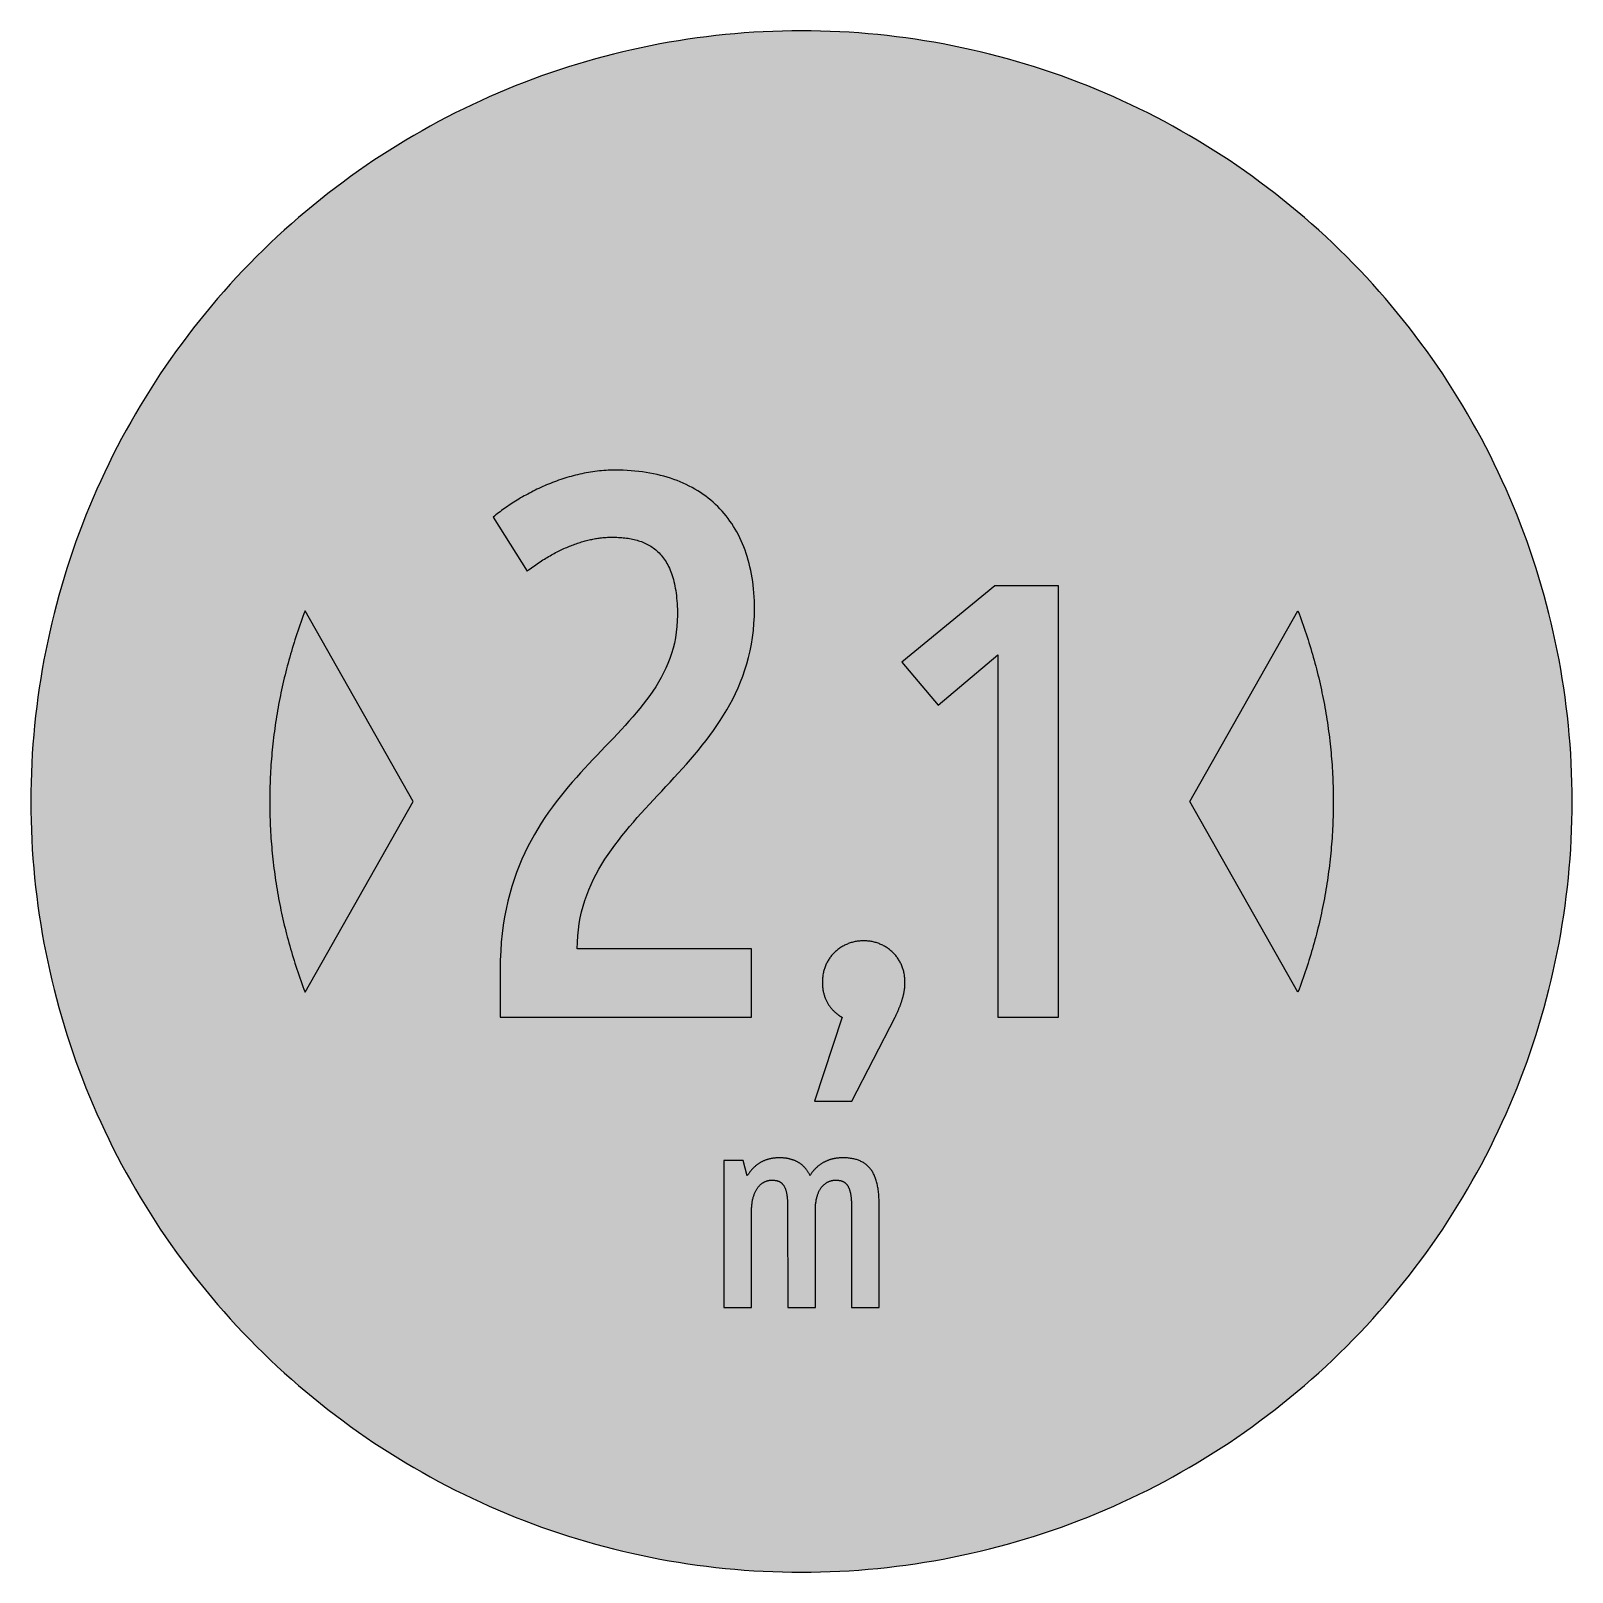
# Model space of a CAD drawing. Header units: millimetres. Extents: x 0 to 212, y 0 to 212.
import ezdxf

# ---------------------------------------------------------------- set-up
doc = ezdxf.new("R2010")
doc.units = ezdxf.units.MM

msp = doc.modelspace()

# ---------------------------------------------------------------- hatches: boundary and pattern name
for color, points in [(254, [(211.7189, 105.8869), (211.709, 107.2007), (211.6861, 108.5139), (211.6455, 109.8245), (211.5871, 111.1326), (211.5134, 112.4407), (211.4245, 113.7437), (211.3204, 115.0468), (211.201, 116.3447), (211.0638, 117.6426), (210.9114, 118.9355), (210.7413, 120.2258), (210.5584, 121.5136), (210.3577, 122.7988), (210.1418, 124.079), (209.9107, 125.3566), (209.6643, 126.6292), (209.4027, 127.8992), (209.1258, 129.1641), (208.8337, 130.4239), (208.5264, 131.6812), (208.2038, 132.936), (207.866, 134.1831), (207.5104, 135.4277), (207.1421, 136.6647), (206.7611, 137.8991), (206.3623, 139.1285), (205.9483, 140.3502), (205.5216, 141.5694), (205.0771, 142.781), (204.6199, 143.9901), (204.1474, 145.1915), (203.6623, 146.3853), (203.1619, 147.574), (202.6463, 148.7576), (202.1154, 149.9362), (201.5693, 151.1046), (201.0105, 152.2705), (200.439, 153.4262), (199.8523, 154.5768), (199.2503, 155.7198), (198.6356, 156.8577), (198.0057, 157.9855), (197.3605, 159.1081), (196.7052, 160.2232), (196.0321, 161.3281), (195.3489, 162.4279), (194.6504, 163.5176), (193.9366, 164.6022), (193.2102, 165.6766), (192.471, 166.7434), (191.7167, 167.8), (190.9521, 168.849), (190.1698, 169.8904), (189.3773, 170.9217), (188.5696, 171.9428), (187.7517, 172.9562), (186.9161, 173.9621), (186.0702, 174.9552), (185.2117, 175.9407), (184.338, 176.9161), (183.454, 177.8838), (182.5549, 178.8389), (181.643, 179.7837), (180.721, 180.7185), (179.7837, 181.643), (178.8389, 182.5549), (177.8838, 183.454), (176.9161, 184.338), (175.9407, 185.2117), (174.9552, 186.0702), (173.9621, 186.9161), (172.9562, 187.7492), (171.9428, 188.5696), (170.9217, 189.3773), (169.8904, 190.1698), (168.849, 190.9496), (167.8, 191.7167), (166.7408, 192.471), (165.6766, 193.2102), (164.6022, 193.9366), (163.5176, 194.6504), (162.4279, 195.3489), (161.3281, 196.0321), (160.2232, 196.7052), (159.1081, 197.3631), (157.9855, 198.0057), (156.8577, 198.6356), (155.7198, 199.2503), (154.5768, 199.8523), (153.4262, 200.439), (152.2705, 201.0131), (151.1046, 201.5719), (149.9362, 202.1154), (148.7576, 202.6463), (147.574, 203.1619), (146.3853, 203.6623), (145.1889, 204.15), (143.9875, 204.6199), (142.781, 205.0796), (141.5694, 205.5216), (140.3502, 205.9483), (139.1285, 206.3623), (137.8991, 206.7611), (136.6647, 207.1446), (135.4252, 207.5129), (134.1831, 207.866), (132.9334, 208.2038), (131.6812, 208.5264), (130.4239, 208.8337), (129.1641, 209.1284), (127.8966, 209.4052), (126.6292, 209.6668), (125.3541, 209.9132), (124.0765, 210.1444), (122.7963, 210.3603), (121.5136, 210.5584), (120.2258, 210.7438), (118.9355, 210.9114), (117.6401, 211.0638), (116.3447, 211.201), (115.0468, 211.3229), (113.7437, 211.4271), (112.4382, 211.516), (111.1326, 211.5896), (109.8245, 211.6455), (108.5113, 211.6861), (107.1982, 211.7115), (105.885, 211.7192), (104.5693, 211.7115), (103.2561, 211.6861), (101.9454, 211.6455), (100.6373, 211.5896), (99.3292, 211.516), (98.0262, 211.4271), (96.7232, 211.3229), (95.4253, 211.201), (94.1273, 211.0638), (92.8345, 210.9114), (91.5441, 210.7438), (90.2564, 210.5584), (88.9711, 210.3603), (87.691, 210.1444), (86.4133, 209.9132), (85.1408, 209.6668), (83.8708, 209.4052), (82.6059, 209.1284), (81.346, 208.8337), (80.0887, 208.5264), (78.834, 208.2038), (77.5868, 207.866), (76.3422, 207.5129), (75.1053, 207.1446), (73.8708, 206.7611), (72.6415, 206.3623), (71.4197, 205.9483), (70.2005, 205.5216), (68.9889, 205.0796), (67.7799, 204.6199), (66.5785, 204.15), (65.3847, 203.6623), (64.196, 203.1619), (63.0123, 202.6463), (61.8338, 202.1154), (60.6628, 201.5719), (59.4995, 201.0131), (58.3438, 200.439), (57.1932, 199.8523), (56.0502, 199.2503), (54.9123, 198.6356), (53.7845, 198.0057), (52.6618, 197.3631), (51.5468, 196.7052), (50.4419, 196.0321), (49.342, 195.3489), (48.2524, 194.6504), (47.1678, 193.9366), (46.0934, 193.2102), (45.0266, 192.471), (43.9699, 191.7167), (42.9209, 190.9496), (41.8795, 190.1698), (40.8483, 189.3773), (39.8272, 188.5696), (38.8137, 187.7492), (37.8079, 186.9161), (36.8148, 186.0702), (35.8292, 185.2117), (34.8539, 184.338), (33.8861, 183.454), (32.9311, 182.5549), (31.9862, 181.643), (31.049, 180.7185), (30.1269, 179.7837), (29.2151, 178.8389), (28.3159, 177.8838), (27.432, 176.9161), (26.5582, 175.9407), (25.6997, 174.9552), (24.8539, 173.9621), (24.0208, 172.9562), (23.2004, 171.9428), (22.3926, 170.9217), (21.6002, 169.8904), (20.8204, 168.849), (20.0533, 167.8), (19.2989, 166.7434), (18.5598, 165.6766), (17.8333, 164.6022), (17.1196, 163.5176), (16.4211, 162.4279), (15.7378, 161.3281), (15.0647, 160.2232), (14.4069, 159.1081), (13.7643, 157.9855), (13.1343, 156.8577), (12.5197, 155.7198), (11.9177, 154.5768), (11.3309, 153.4262), (10.7569, 152.2705), (10.1981, 151.1046), (9.6545, 149.9362), (9.1237, 148.7576), (8.6081, 147.574), (8.1077, 146.3853), (7.62, 145.1915), (7.1501, 143.9901), (6.6904, 142.781), (6.2484, 141.5694), (5.8217, 140.3502), (5.4077, 139.1285), (5.0089, 137.8991), (4.6253, 136.6647), (4.257, 135.4277), (3.904, 134.1831), (3.5662, 132.936), (3.2436, 131.6812), (2.9362, 130.4239), (2.6416, 129.1641), (2.3647, 127.8992), (2.1031, 126.6292), (1.8567, 125.3566), (1.6256, 124.079), (1.4097, 122.7988), (1.2116, 121.5136), (1.0262, 120.2258), (0.8585, 118.9355), (0.7061, 117.6426), (0.569, 116.3447), (0.447, 115.0468), (0.3429, 113.7437), (0.254, 112.4407), (0.1803, 111.1326), (0.1245, 109.8245), (0.0838, 108.5139), (0.0584, 107.2007), (0.0508, 105.885), (0.0584, 104.5718), (0.0838, 103.2586), (0.1245, 101.9454), (0.1803, 100.6373), (0.254, 99.3318), (0.3429, 98.0262), (0.447, 96.7232), (0.569, 95.4253), (0.7061, 94.1299), (0.8585, 92.8345), (1.0262, 91.5441), (1.2116, 90.2564), (1.4097, 88.9737), (1.6256, 87.6935), (1.8567, 86.4159), (2.1031, 85.1408), (2.3647, 83.8733), (2.6416, 82.6059), (2.9362, 81.346), (3.2436, 80.0887), (3.5662, 78.8365), (3.904, 77.5868), (4.257, 76.3448), (4.6253, 75.1053), (5.0089, 73.8708), (5.4077, 72.6415), (5.8217, 71.4197), (6.2484, 70.2005), (6.6904, 68.9889), (7.1501, 67.7824), (7.62, 66.581), (8.1077, 65.3847), (8.6081, 64.196), (9.1237, 63.0123), (9.6545, 61.8338), (10.1981, 60.6654), (10.7569, 59.4995), (11.3309, 58.3438), (11.9177, 57.1932), (12.5197, 56.0502), (13.1343, 54.9123), (13.7643, 53.7845), (14.4069, 52.6618), (15.0647, 51.5468), (15.7378, 50.4419), (16.4211, 49.342), (17.1196, 48.2524), (17.8333, 47.1678), (18.5598, 46.0934), (19.2989, 45.0291), (20.0533, 43.9699), (20.8204, 42.9209), (21.6002, 41.8795), (22.3926, 40.8483), (23.2004, 39.8272), (24.0208, 38.8137), (24.8539, 37.8079), (25.6997, 36.8148), (26.5582, 35.8292), (27.432, 34.8539), (28.3159, 33.8861), (29.2151, 32.9311), (30.1269, 31.9862), (31.049, 31.049), (31.9862, 30.1269), (32.9311, 29.2151), (33.8861, 28.3159), (34.8539, 27.432), (35.8292, 26.5582), (36.8148, 25.6997), (37.8079, 24.8539), (38.8137, 24.0182), (39.8272, 23.2004), (40.8483, 22.3926), (41.8795, 21.6002), (42.9209, 20.8178), (43.9699, 20.0533), (45.0266, 19.2989), (46.0934, 18.5598), (47.1678, 17.8333), (48.2524, 17.1196), (49.342, 16.4211), (50.4419, 15.7378), (51.5468, 15.0647), (52.6618, 14.4094), (53.7845, 13.7643), (54.9123, 13.1343), (56.0502, 12.5197), (57.1932, 11.9177), (58.3438, 11.3309), (59.4995, 10.7594), (60.6628, 10.2006), (61.8338, 9.6545), (63.0123, 9.1237), (64.196, 8.6081), (65.3847, 8.1077), (66.5785, 7.6225), (67.7799, 7.1501), (68.9889, 6.6929), (70.2005, 6.2484), (71.4197, 5.8217), (72.6415, 5.4077), (73.8708, 5.0089), (75.1053, 4.6279), (76.3422, 4.2596), (77.5868, 3.904), (78.834, 3.5662), (80.0887, 3.2436), (81.346, 2.9362), (82.6059, 2.6441), (83.8708, 2.3673), (85.1408, 2.1057), (86.4133, 1.8593), (87.691, 1.6281), (88.9711, 1.4122), (90.2564, 1.2116), (91.5441, 1.0287), (92.8345, 0.8585), (94.1273, 0.7061), (95.4253, 0.569), (96.7232, 0.4496), (98.0262, 0.3454), (99.3292, 0.2565), (100.6373, 0.1829), (101.9454, 0.1245), (103.2561, 0.0838), (104.5693, 0.061), (105.885, 0.0533), (107.1982, 0.061), (108.5113, 0.0838), (109.8245, 0.1245), (111.1326, 0.1829), (112.4382, 0.2565), (113.7437, 0.3454), (115.0468, 0.4496), (116.3447, 0.569), (117.6401, 0.7061), (118.9355, 0.8585), (120.2258, 1.0287), (121.5136, 1.2116), (122.7963, 1.4122), (124.0765, 1.6281), (125.3541, 1.8593), (126.6292, 2.1057), (127.8966, 2.3673), (129.1641, 2.6441), (130.4239, 2.9362), (131.6812, 3.2436), (132.9334, 3.5662), (134.1831, 3.904), (135.4252, 4.2596), (136.6647, 4.6279), (137.8991, 5.0089), (139.1285, 5.4077), (140.3502, 5.8217), (141.5694, 6.2484), (142.781, 6.6929), (143.9875, 7.1501), (145.1889, 7.6225), (146.3853, 8.1077), (147.574, 8.6081), (148.7576, 9.1237), (149.9362, 9.6545), (151.1046, 10.2006), (152.2705, 10.7594), (153.4262, 11.3309), (154.5768, 11.9177), (155.7198, 12.5197), (156.8577, 13.1343), (157.9855, 13.7643), (159.1081, 14.4094), (160.2232, 15.0647), (161.3281, 15.7378), (162.4279, 16.4211), (163.5176, 17.1196), (164.6022, 17.8333), (165.6766, 18.5598), (166.7408, 19.2989), (167.8, 20.0533), (168.849, 20.8178), (169.8904, 21.6002), (170.9217, 22.3926), (171.9428, 23.2004), (172.9562, 24.0182), (173.9621, 24.8539), (174.9552, 25.6997), (175.9407, 26.5582), (176.9161, 27.432), (177.8838, 28.3159), (178.8389, 29.2151), (179.7837, 30.1269), (180.721, 31.049), (181.643, 31.9862), (182.5549, 32.9311), (183.454, 33.8861), (184.338, 34.8539), (185.2117, 35.8292), (186.0702, 36.8148), (186.9161, 37.8079), (187.7517, 38.8137), (188.5696, 39.8272), (189.3773, 40.8483), (190.1698, 41.8795), (190.9521, 42.9209), (191.7167, 43.9699), (192.471, 45.0291), (193.2102, 46.0934), (193.9366, 47.1678), (194.6504, 48.2524), (195.3489, 49.342), (196.0321, 50.4419), (196.7052, 51.5468), (197.3605, 52.6618), (198.0057, 53.7845), (198.6356, 54.9123), (199.2503, 56.0502), (199.8523, 57.1932), (200.439, 58.3438), (201.0105, 59.4995), (201.5693, 60.6654), (202.1154, 61.8338), (202.6463, 63.0123), (203.1619, 64.196), (203.6623, 65.3847), (204.1474, 66.581), (204.6199, 67.7824), (205.0771, 68.9889), (205.5216, 70.2005), (205.9483, 71.4197), (206.3623, 72.6415), (206.7611, 73.8708), (207.1421, 75.1053), (207.5104, 76.3448), (207.866, 77.5868), (208.2038, 78.8365), (208.5264, 80.0887), (208.8337, 81.346), (209.1258, 82.6059), (209.4027, 83.8733), (209.6643, 85.1408), (209.9107, 86.4159), (210.1418, 87.6935), (210.3577, 88.9737), (210.5584, 90.2564), (210.7413, 91.5441), (210.9114, 92.8345), (211.0638, 94.1299), (211.201, 95.4253), (211.3204, 96.7232), (211.4245, 98.0262), (211.5134, 99.3318), (211.5871, 100.6373), (211.6455, 101.9454), (211.6861, 103.2586), (211.709, 104.5718), (211.7166, 105.885)]), (59, [(79.852, 142.1857), (80.0786, 142.1841), (80.3046, 142.179), (80.5307, 142.1714), (80.7542, 142.1613), (80.9752, 142.1486), (81.1962, 142.1333), (81.4172, 142.113), (81.6356, 142.0901), (81.8515, 142.0622), (82.0649, 142.0317), (82.2782, 141.9987), (82.489, 141.9606), (82.6973, 141.9174), (82.9031, 141.8717), (83.1063, 141.8209), (83.3095, 141.765), (83.5101, 141.7041), (83.7057, 141.6406), (83.9013, 141.5694), (84.0943, 141.4958), (84.2823, 141.417), (84.4702, 141.3307), (84.6557, 141.2418), (84.836, 141.1453), (85.0138, 141.0462), (85.1891, 140.9395), (85.3618, 140.8278), (85.532, 140.7084), (85.6971, 140.5839), (85.8596, 140.4544), (86.0171, 140.3172), (86.1746, 140.175), (86.3244, 140.0251), (86.4743, 139.8676), (86.6191, 139.7051), (86.7588, 139.5349), (86.8959, 139.3571), (87.0306, 139.1742), (87.1576, 138.9837), (87.2846, 138.7831), (87.4039, 138.5773), (87.5208, 138.364), (87.6325, 138.143), (87.7392, 137.9144), (87.8434, 137.6756), (87.9424, 137.4318), (88.0364, 137.1778), (88.1253, 136.9162), (88.2091, 136.6469), (88.2904, 136.3675), (88.3641, 136.0805), (88.4326, 135.7833), (88.4987, 135.4785), (88.5571, 135.1636), (88.6104, 134.841), (88.6587, 134.5057), (88.7019, 134.1653), (88.74, 133.8123), (88.773, 133.4516), (88.7984, 133.0808), (88.8187, 132.6998), (88.834, 132.3086), (88.8441, 131.9073), (88.8467, 131.4958), (88.8289, 130.6855), (88.7755, 129.8981), (88.6917, 129.1285), (88.5723, 128.3767), (88.425, 127.6426), (88.2447, 126.9238), (88.0364, 126.2202), (87.8002, 125.5319), (87.5386, 124.8562), (87.249, 124.1933), (86.9366, 123.5431), (86.6013, 122.903), (86.2406, 122.2731), (85.8622, 121.6533), (85.4608, 121.0412), (85.0443, 120.4366), (84.6074, 119.8372), (84.1527, 119.2454), (83.6854, 118.6561), (83.2002, 118.0719), (82.7049, 117.4928), (82.1944, 116.9137), (81.6737, 116.3345), (81.1454, 115.758), (80.6044, 115.1788), (80.0583, 114.5997), (79.5045, 114.0181), (78.9457, 113.4339), (78.3819, 112.8446), (77.8154, 112.2502), (77.2465, 111.6508), (76.675, 111.0437), (76.106, 110.429), (75.5371, 109.8067), (74.9681, 109.1743), (74.4068, 108.5317), (73.8454, 107.8789), (73.2917, 107.2134), (72.7456, 106.5352), (72.2071, 105.8443), (71.6763, 105.1382), (71.1556, 104.4143), (70.6476, 103.6777), (70.1497, 102.9208), (69.6671, 102.1461), (69.1972, 101.3536), (68.7451, 100.5408), (68.3082, 99.7077), (67.8891, 98.8517), (67.4903, 97.9729), (67.1093, 97.0712), (66.7512, 96.1441), (66.4159, 95.1941), (66.101, 94.2162), (65.8139, 93.2129), (65.5498, 92.1791), (65.3136, 91.12), (65.1078, 90.0278), (64.9275, 88.9076), (64.7776, 87.7545), (64.6608, 86.5708), (64.5744, 85.3516), (64.5236, 84.0994), (64.5058, 82.8142), (64.5061, 76.2536), (99.0064, 76.2536), (99.0064, 85.6724), (75.0895, 85.6724), (75.1053, 86.5581), (75.1586, 87.4268), (75.2424, 88.2777), (75.3618, 89.1108), (75.5117, 89.9262), (75.6895, 90.7237), (75.8977, 91.506), (76.134, 92.2731), (76.3981, 93.025), (76.6851, 93.7641), (76.9976, 94.4905), (77.3354, 95.2043), (77.6935, 95.9079), (78.072, 96.5987), (78.4733, 97.2769), (78.8924, 97.95), (79.3293, 98.6104), (79.7814, 99.2657), (80.2513, 99.9109), (80.7339, 100.551), (81.2317, 101.1834), (81.7397, 101.8108), (82.2604, 102.4331), (82.7913, 103.0529), (83.3298, 103.6676), (83.8759, 104.2797), (84.4296, 104.8893), (84.9884, 105.4989), (85.5523, 106.106), (86.1187, 106.7156), (86.6877, 107.3252), (87.2592, 107.9348), (87.8281, 108.5469), (88.3996, 109.1641), (88.966, 109.7813), (89.5299, 110.4036), (90.0887, 111.0336), (90.6424, 111.666), (91.1885, 112.3061), (91.727, 112.9513), (92.2579, 113.6066), (92.7786, 114.2695), (93.2866, 114.9401), (93.7844, 115.6208), (94.267, 116.3142), (94.7369, 117.0153), (95.189, 117.7315), (95.6259, 118.458), (96.045, 119.1971), (96.4463, 119.9515), (96.8248, 120.7186), (97.1829, 121.5034), (97.5208, 122.301), (97.8332, 123.1189), (98.1202, 123.952), (98.3844, 124.8029), (98.6206, 125.6716), (98.8289, 126.5631), (99.0067, 127.4724), (99.1565, 128.4021), (99.2734, 129.352), (99.3597, 130.3274), (99.4131, 131.3231), (99.4308, 132.3416), (99.4258, 132.9055), (99.408, 133.4592), (99.3826, 134.0053), (99.347, 134.5438), (99.3013, 135.0772), (99.2454, 135.6004), (99.1794, 136.1161), (99.1006, 136.6241), (99.0143, 137.127), (98.9178, 137.6197), (98.8111, 138.1049), (98.6968, 138.5799), (98.5698, 139.0498), (98.4352, 139.512), (98.2878, 139.9642), (98.1329, 140.4087), (97.9678, 140.8455), (97.7951, 141.2748), (97.6097, 141.6939), (97.4166, 142.1079), (97.2134, 142.5118), (97.0026, 142.9055), (96.7816, 143.2941), (96.5505, 143.6726), (96.3092, 144.0434), (96.0603, 144.4041), (95.8037, 144.7571), (95.5345, 145.1), (95.2576, 145.4379), (94.9731, 145.763), (94.6785, 146.083), (94.3762, 146.3929), (94.0638, 146.6926), (93.7438, 146.9847), (93.4136, 147.2667), (93.0758, 147.541), (92.7278, 147.8051), (92.3722, 148.0617), (92.009, 148.3081), (91.6356, 148.5468), (91.2546, 148.7754), (90.866, 148.9939), (90.4697, 149.2047), (90.0633, 149.4053), (89.6493, 149.5958), (89.2251, 149.7762), (88.7959, 149.9489), (88.3564, 150.1115), (87.9094, 150.2664), (87.4547, 150.4086), (86.9925, 150.5433), (86.5226, 150.6677), (86.0425, 150.782), (85.5574, 150.8887), (85.0621, 150.9827), (84.5617, 151.069), (84.0511, 151.1452), (83.533, 151.2087), (83.0097, 151.2646), (82.4763, 151.3103), (81.9379, 151.3459), (81.3892, 151.3713), (80.8355, 151.3865), (80.2742, 151.3916), (79.9668, 151.3891), (79.6595, 151.384), (79.3521, 151.3713), (79.0473, 151.3561), (78.74, 151.3332), (78.4352, 151.3078), (78.1304, 151.2799), (77.8281, 151.2443), (77.5233, 151.2062), (77.2211, 151.1656), (76.9214, 151.1198), (76.6191, 151.069), (76.3194, 151.0157), (76.0222, 150.9573), (75.725, 150.8963), (75.4278, 150.8303), (75.1332, 150.7617), (74.8386, 150.6906), (74.5465, 150.6144), (74.2544, 150.5356), (73.9648, 150.4518), (73.6752, 150.368), (73.3882, 150.2791), (73.1037, 150.1877), (72.8193, 150.0937), (72.5373, 149.9946), (72.2554, 149.8956), (71.9785, 149.7914), (71.6991, 149.6873), (71.4248, 149.5781), (71.1505, 149.4688), (70.8812, 149.3545), (70.612, 149.2402), (70.3428, 149.1234), (70.0786, 149.0015), (69.8144, 148.8821), (69.5554, 148.7576), (69.2963, 148.6306), (69.0397, 148.5036), (68.7857, 148.3741), (68.5343, 148.2446), (68.2854, 148.1099), (68.039, 147.9753), (67.7951, 147.8407), (67.5564, 147.7035), (67.3176, 147.5664), (67.0814, 147.4267), (66.8477, 147.2844), (66.6191, 147.1422), (66.3905, 147), (66.167, 146.8552), (65.946, 146.7104), (65.7301, 146.5656), (65.5142, 146.4183), (65.3034, 146.2735), (65.0951, 146.1262), (64.8894, 145.9763), (64.6887, 145.829), (64.4906, 145.6817), (64.295, 145.5318), (64.1045, 145.3845), (63.9166, 145.2347), (63.7311, 145.0848), (63.5508, 144.9375), (68.2103, 137.5294), (68.4073, 137.6807), (68.6054, 137.8306), (68.8035, 137.9779), (69.0016, 138.1201), (69.1998, 138.2624), (69.3953, 138.4021), (69.5935, 138.5367), (69.789, 138.6713), (69.9872, 138.8008), (70.1827, 138.9278), (70.3783, 139.0548), (70.5739, 139.1768), (70.7695, 139.2961), (70.9651, 139.413), (71.1581, 139.5273), (71.3537, 139.639), (71.5467, 139.7483), (71.7398, 139.8549), (71.9328, 139.9591), (72.1233, 140.0632), (72.3163, 140.1623), (72.5068, 140.2588), (72.6973, 140.3528), (72.8878, 140.4442), (73.0783, 140.5331), (73.2663, 140.6195), (73.4543, 140.7033), (73.6422, 140.7846), (73.8302, 140.8633), (74.0156, 140.9395), (74.201, 141.0157), (74.3864, 141.0868), (74.5719, 141.1554), (74.7547, 141.224), (74.9376, 141.2875), (75.1205, 141.351), (75.3008, 141.4094), (75.4837, 141.4678), (75.6615, 141.5237), (75.8419, 141.5771), (76.0197, 141.6279), (76.1975, 141.6761), (76.3727, 141.7218), (76.5505, 141.765), (76.7232, 141.8057), (76.8985, 141.8463), (77.0712, 141.8844), (77.2439, 141.9174), (77.4141, 141.9504), (77.5843, 141.9809), (77.7519, 142.0089), (77.9196, 142.0368), (78.0872, 142.0597), (78.2523, 142.0825), (78.4174, 142.1003), (78.5825, 142.1181), (78.7451, 142.1333), (78.9051, 142.1486), (79.0677, 142.1587), (79.2251, 142.1689), (79.3826, 142.1765), (79.5401, 142.1816), (79.695, 142.1841), (79.85, 142.1841)]), (59, [(132.8663, 76.2536), (141.1633, 76.2536), (141.1633, 135.5203), (132.4434, 135.5203), (119.658, 125.0209), (124.6547, 119.0939), (132.8663, 126.0366)]), (59, [(52.572, 105.8869), (37.7112, 132.0557), (37.5615, 131.6634), (37.4142, 131.2697), (37.2694, 130.876), (37.1272, 130.4823), (36.9875, 130.0886), (36.8503, 129.6924), (36.7132, 129.2962), (36.5811, 128.8999), (36.449, 128.5011), (36.322, 128.1024), (36.195, 127.7036), (36.0705, 127.3048), (35.9512, 126.9035), (35.8318, 126.5022), (35.7149, 126.1008), (35.5981, 125.6995), (35.4863, 125.2982), (35.3771, 124.8943), (35.2704, 124.4905), (35.1638, 124.0866), (35.0622, 123.6802), (34.9606, 123.2764), (34.8615, 122.87), (34.765, 122.4636), (34.6735, 122.0546), (34.5821, 121.6482), (34.4932, 121.2393), (34.4043, 120.8303), (34.3205, 120.4214), (34.2392, 120.0125), (34.1605, 119.6035), (34.0817, 119.192), (34.0081, 118.7831), (33.9344, 118.3716), (33.8633, 117.9601), (33.7972, 117.5461), (33.7312, 117.1346), (33.6677, 116.7206), (33.6067, 116.3091), (33.5483, 115.8951), (33.4924, 115.4811), (33.4391, 115.0671), (33.3883, 114.6531), (33.3375, 114.2365), (33.2918, 113.8225), (33.2486, 113.4059), (33.2054, 112.9894), (33.1673, 112.5753), (33.1292, 112.1588), (33.0937, 111.7422), (33.0632, 111.3231), (33.0327, 110.9066), (33.0048, 110.49), (32.9794, 110.0709), (32.9565, 109.6543), (32.9362, 109.2352), (32.9184, 108.8187), (32.9032, 108.3996), (32.8905, 107.9805), (32.8778, 107.5614), (32.8701, 107.1423), (32.8651, 106.7232), (32.86, 106.3041), (32.86, 105.885), (32.86, 105.4659), (32.8651, 105.0468), (32.8701, 104.6277), (32.8778, 104.2086), (32.8905, 103.7895), (32.9032, 103.3704), (32.9184, 102.9538), (32.9362, 102.5347), (32.9565, 102.1156), (32.9794, 101.6991), (33.0048, 101.28), (33.0327, 100.8634), (33.0632, 100.4468), (33.0937, 100.0303), (33.1292, 99.6137), (33.1673, 99.1972), (33.2054, 98.7806), (33.2486, 98.364), (33.2918, 97.9475), (33.3375, 97.5335), (33.3883, 97.1194), (33.4391, 96.7029), (33.4924, 96.2889), (33.5483, 95.8748), (33.6067, 95.4608), (33.6677, 95.0493), (33.7312, 94.6353), (33.7972, 94.2238), (33.8633, 93.8098), (33.9344, 93.3983), (34.0081, 92.9869), (34.0817, 92.5779), (34.1605, 92.1664), (34.2392, 91.7575), (34.3205, 91.346), (34.4043, 90.9371), (34.4932, 90.5307), (34.5821, 90.1217), (34.6735, 89.7128), (34.765, 89.3064), (34.8615, 88.9), (34.9606, 88.4936), (35.0622, 88.0897), (35.1638, 87.6833), (35.2704, 87.2795), (35.3771, 86.8756), (35.4863, 86.4718), (35.5981, 86.0704), (35.7149, 85.6666), (35.8318, 85.2653), (35.9512, 84.8665), (36.0705, 84.4652), (36.195, 84.0664), (36.322, 83.6676), (36.449, 83.2688), (36.5811, 82.87), (36.7132, 82.4738), (36.8503, 82.0776), (36.9875, 81.6813), (37.1272, 81.2876), (37.2694, 80.8939), (37.4142, 80.5002), (37.5615, 80.1065), (37.7088, 79.7154)]), (59, [(159.2005, 105.8869), (174.0613, 132.0557), (174.2084, 131.6634), (174.3558, 131.2697), (174.5005, 130.876), (174.6428, 130.4823), (174.7825, 130.0886), (174.9196, 129.6924), (175.0568, 129.2962), (175.1889, 128.8999), (175.3184, 128.5011), (175.448, 128.1024), (175.575, 127.7036), (175.6969, 127.3048), (175.8188, 126.9035), (175.9382, 126.5022), (176.055, 126.1008), (176.1693, 125.6995), (176.2811, 125.2982), (176.3928, 124.8943), (176.4995, 124.4905), (176.6062, 124.0866), (176.7078, 123.6802), (176.8094, 123.2764), (176.9059, 122.87), (177.0024, 122.4636), (177.0964, 122.0546), (177.1879, 121.6482), (177.2768, 121.2393), (177.3631, 120.8303), (177.4469, 120.4214), (177.5308, 120.0125), (177.6095, 119.6035), (177.6857, 119.192), (177.7619, 118.7831), (177.833, 118.3716), (177.9041, 117.9601), (177.9727, 117.5461), (178.0388, 117.1346), (178.0997, 116.7206), (178.1607, 116.3091), (178.2191, 115.8951), (178.275, 115.4811), (178.3309, 115.0671), (178.3817, 114.6531), (178.4299, 114.2365), (178.4756, 113.8225), (178.5214, 113.4059), (178.562, 112.9894), (178.6026, 112.5753), (178.6382, 112.1588), (178.6738, 111.7422), (178.7068, 111.3231), (178.7373, 110.9066), (178.7652, 110.49), (178.7881, 110.0709), (178.8109, 109.6543), (178.8312, 109.2352), (178.8516, 108.8187), (178.8668, 108.3996), (178.8795, 107.9805), (178.8897, 107.5614), (178.8973, 107.1423), (178.9049, 106.7232), (178.9074, 106.3041), (178.91, 105.885), (178.9074, 105.4659), (178.9049, 105.0468), (178.8973, 104.6277), (178.8897, 104.2086), (178.8795, 103.7895), (178.8668, 103.3704), (178.8516, 102.9538), (178.8312, 102.5347), (178.8109, 102.1156), (178.7881, 101.6991), (178.7652, 101.28), (178.7373, 100.8634), (178.7068, 100.4468), (178.6738, 100.0303), (178.6382, 99.6137), (178.6026, 99.1972), (178.562, 98.7806), (178.5214, 98.364), (178.4756, 97.9475), (178.4299, 97.5335), (178.3817, 97.1194), (178.3309, 96.7029), (178.275, 96.2889), (178.2191, 95.8748), (178.1607, 95.4608), (178.0997, 95.0493), (178.0388, 94.6353), (177.9727, 94.2238), (177.9041, 93.8098), (177.833, 93.3983), (177.7619, 92.9869), (177.6857, 92.5779), (177.6095, 92.1664), (177.5308, 91.7575), (177.4469, 91.346), (177.3631, 90.9371), (177.2768, 90.5307), (177.1879, 90.1217), (177.0964, 89.7128), (177.0024, 89.3064), (176.9059, 88.9), (176.8094, 88.4936), (176.7078, 88.0897), (176.6062, 87.6833), (176.4995, 87.2795), (176.3928, 86.8756), (176.2811, 86.4718), (176.1693, 86.0704), (176.055, 85.6666), (175.9382, 85.2653), (175.8188, 84.8665), (175.6969, 84.4652), (175.575, 84.0664), (175.448, 83.6676), (175.3184, 83.2688), (175.1889, 82.87), (175.0568, 82.4738), (174.9196, 82.0776), (174.7825, 81.6813), (174.6428, 81.2876), (174.5005, 80.8939), (174.3558, 80.5002), (174.2084, 80.1065), (174.0611, 79.7154)]), (59, [(108.7508, 81.0793), (108.7501, 80.9371), (108.7552, 80.7974), (108.7628, 80.6602), (108.7704, 80.5256), (108.7831, 80.3935), (108.7984, 80.264), (108.8161, 80.137), (108.8339, 80.0125), (108.8568, 79.8906), (108.8796, 79.7712), (108.905, 79.6519), (108.933, 79.5376), (108.9635, 79.4233), (108.9965, 79.314), (109.0295, 79.2048), (109.0651, 79.0981), (109.1032, 78.994), (109.1413, 78.8924), (109.1819, 78.7908), (109.2251, 78.6943), (109.2683, 78.5978), (109.3114, 78.5038), (109.3597, 78.4123), (109.4054, 78.3234), (109.4537, 78.2371), (109.5045, 78.1507), (109.5527, 78.0669), (109.6061, 77.9856), (109.6569, 77.9069), (109.7102, 77.8307), (109.7636, 77.7545), (109.8194, 77.6808), (109.8728, 77.6097), (109.9287, 77.5386), (109.9845, 77.4725), (110.0404, 77.4065), (110.0963, 77.343), (110.1522, 77.2795), (110.2106, 77.2211), (110.2665, 77.1627), (110.3224, 77.1042), (110.3808, 77.0509), (110.4367, 76.9976), (110.4925, 76.9442), (110.5484, 76.896), (110.6043, 76.8477), (110.6602, 76.802), (110.7135, 76.7563), (110.7669, 76.7131), (110.8202, 76.6724), (110.8735, 76.6318), (110.9243, 76.5937), (110.9777, 76.5581), (111.0259, 76.5226), (111.0742, 76.487), (111.1225, 76.4565), (111.1707, 76.4261), (111.2164, 76.3956), (111.2596, 76.3676), (111.3028, 76.3422), (111.3434, 76.3168), (111.3841, 76.294), (111.4222, 76.2737), (111.4577, 76.2533), (107.6494, 64.7386), (112.8145, 64.7386), (118.7415, 76.2536), (118.7907, 76.36), (118.8415, 76.4642), (118.8898, 76.5683), (118.938, 76.6699), (118.9838, 76.7715), (119.0269, 76.8706), (119.0727, 76.9696), (119.1133, 77.0661), (119.1565, 77.1627), (119.1971, 77.2592), (119.2352, 77.3532), (119.2733, 77.4446), (119.3114, 77.536), (119.347, 77.6275), (119.3825, 77.7164), (119.4156, 77.8027), (119.4486, 77.8916), (119.4816, 77.9755), (119.5121, 78.0618), (119.5426, 78.1456), (119.5705, 78.2269), (119.5984, 78.3107), (119.6264, 78.392), (119.6518, 78.4708), (119.6772, 78.5495), (119.7026, 78.6282), (119.7254, 78.7044), (119.7483, 78.7806), (119.7712, 78.8568), (119.7915, 78.9305), (119.8118, 79.0042), (119.8296, 79.0778), (119.8499, 79.1489), (119.8677, 79.2201), (119.8829, 79.2912), (119.9007, 79.3623), (119.9159, 79.4309), (119.9286, 79.4995), (119.9439, 79.5655), (119.9566, 79.6315), (119.9693, 79.7001), (119.982, 79.7636), (119.9921, 79.8297), (120.0023, 79.8932), (120.0125, 79.9567), (120.0226, 80.0202), (120.0302, 80.0837), (120.0379, 80.1446), (120.0455, 80.2081), (120.0531, 80.2691), (120.0582, 80.3275), (120.0633, 80.3885), (120.0683, 80.4469), (120.0734, 80.5078), (120.0785, 80.5663), (120.081, 80.6247), (120.0861, 80.6831), (120.0887, 80.739), (120.0912, 80.7974), (120.0912, 80.8533), (120.0937, 80.9092), (120.0937, 80.9676), (120.0937, 81.0235), (120.0937, 81.0768), (120.0937, 81.2292), (120.0887, 81.3765), (120.0785, 81.5238), (120.0658, 81.6712), (120.0506, 81.8159), (120.0328, 81.9607), (120.0099, 82.103), (119.982, 82.2452), (119.954, 82.3849), (119.921, 82.5246), (119.8855, 82.6592), (119.8474, 82.7964), (119.8042, 82.9285), (119.761, 83.0605), (119.7127, 83.1926), (119.6619, 83.3222), (119.6061, 83.4492), (119.5502, 83.5736), (119.4892, 83.6981), (119.4283, 83.8175), (119.3622, 83.9394), (119.2936, 84.0562), (119.2225, 84.1731), (119.1489, 84.2848), (119.0727, 84.3991), (118.9914, 84.5083), (118.9101, 84.615), (118.8263, 84.7217), (118.7399, 84.8233), (118.651, 84.9249), (118.5596, 85.024), (118.4656, 85.1205), (118.3691, 85.2145), (118.27, 85.3059), (118.1684, 85.3948), (118.0643, 85.4812), (117.9601, 85.565), (117.8535, 85.6488), (117.7417, 85.7275), (117.6299, 85.8037), (117.5156, 85.8774), (117.4013, 85.9485), (117.282, 86.0171), (117.1626, 86.0831), (117.0407, 86.1441), (116.9187, 86.2051), (116.7917, 86.2609), (116.6647, 86.3168), (116.5377, 86.3676), (116.4057, 86.4159), (116.2736, 86.4591), (116.139, 86.5022), (116.0043, 86.5403), (115.8672, 86.5759), (115.73, 86.6089), (115.5903, 86.6394), (115.4481, 86.6648), (115.3058, 86.6877), (115.1611, 86.7054), (115.0163, 86.7207), (114.869, 86.7334), (114.7216, 86.7435), (114.5718, 86.7486), (114.4219, 86.7512), (114.2721, 86.7486), (114.1222, 86.7435), (113.9749, 86.7334), (113.8276, 86.7207), (113.6828, 86.7054), (113.538, 86.6877), (113.3958, 86.6648), (113.2535, 86.6394), (113.1138, 86.6089), (112.9767, 86.5759), (112.8395, 86.5403), (112.7023, 86.5022), (112.5703, 86.4591), (112.4382, 86.4159), (112.3061, 86.3676), (112.1791, 86.3168), (112.0521, 86.2609), (111.9251, 86.2051), (111.8032, 86.1441), (111.6813, 86.0831), (111.5619, 86.0171), (111.4425, 85.9485), (111.3282, 85.8774), (111.2139, 85.8037), (111.1021, 85.7275), (110.9929, 85.6488), (110.8837, 85.565), (110.7796, 85.4812), (110.6754, 85.3948), (110.5738, 85.3059), (110.4748, 85.2145), (110.3782, 85.1205), (110.2843, 85.024), (110.1928, 84.9249), (110.1039, 84.8233), (110.0176, 84.7217), (109.9337, 84.615), (109.8525, 84.5083), (109.7737, 84.3991), (109.695, 84.2848), (109.6213, 84.1731), (109.5502, 84.0562), (109.4816, 83.9394), (109.4181, 83.8175), (109.3546, 83.6981), (109.2937, 83.5736), (109.2378, 83.4492), (109.1844, 83.3222), (109.1311, 83.1926), (109.0854, 83.0605), (109.0397, 82.9285), (108.9965, 82.7964), (108.9584, 82.6592), (108.9228, 82.5246), (108.8898, 82.3849), (108.8619, 82.2452), (108.8365, 82.103), (108.8136, 81.9607), (108.7933, 81.8159), (108.778, 81.6712), (108.7653, 81.5238), (108.7577, 81.3765), (108.7501, 81.2292), (108.7501, 81.0768)]), (59, [(107.7874, 36.3897), (107.7874, 49.6986), (107.7874, 49.8526), (107.79, 50.0024), (107.7976, 50.1498), (107.8052, 50.2945), (107.8154, 50.4342), (107.8281, 50.5714), (107.8408, 50.706), (107.8586, 50.8356), (107.8763, 50.9626), (107.8967, 51.087), (107.9195, 51.2064), (107.9449, 51.3232), (107.9703, 51.4375), (107.9983, 51.5493), (108.0287, 51.656), (108.0592, 51.7601), (108.0922, 51.8617), (108.1253, 51.9608), (108.1634, 52.0548), (108.1989, 52.1487), (108.2396, 52.2376), (108.2777, 52.324), (108.3208, 52.4104), (108.364, 52.4916), (108.4072, 52.5678), (108.4529, 52.644), (108.4986, 52.7177), (108.5469, 52.7888), (108.5952, 52.8574), (108.646, 52.9209), (108.6942, 52.9844), (108.7476, 53.0454), (108.7984, 53.1038), (108.8517, 53.1597), (108.905, 53.2105), (108.9609, 53.2613), (109.0168, 53.3121), (109.0727, 53.3578), (109.1286, 53.401), (109.1844, 53.4441), (109.2429, 53.4822), (109.2987, 53.5203), (109.3572, 53.5559), (109.4156, 53.5889), (109.4765, 53.6219), (109.535, 53.6499), (109.5934, 53.6778), (109.6518, 53.7032), (109.7128, 53.7286), (109.7712, 53.7489), (109.8321, 53.7693), (109.8906, 53.7896), (109.949, 53.8048), (110.0099, 53.8201), (110.0684, 53.8353), (110.1268, 53.8455), (110.1852, 53.8556), (110.2436, 53.8658), (110.2995, 53.8734), (110.3579, 53.8785), (110.4138, 53.8836), (110.4697, 53.8861), (110.5256, 53.8886), (110.5814, 53.8886), (110.6475, 53.8886), (110.7135, 53.8861), (110.777, 53.8836), (110.8431, 53.881), (110.904, 53.8759), (110.965, 53.8683), (111.0259, 53.8607), (111.0869, 53.8531), (111.1453, 53.8429), (111.2037, 53.8302), (111.2596, 53.8175), (111.3155, 53.8023), (111.3688, 53.787), (111.4222, 53.7693), (111.4755, 53.7489), (111.5263, 53.7286), (111.5771, 53.7058), (111.6254, 53.6829), (111.6736, 53.6575), (111.7219, 53.6296), (111.7676, 53.6016), (111.8133, 53.5686), (111.8565, 53.5381), (111.8997, 53.5026), (111.9403, 53.467), (111.9835, 53.4289), (112.0216, 53.3883), (112.0597, 53.3451), (112.0978, 53.3019), (112.1359, 53.2562), (112.1715, 53.2079), (112.207, 53.1571), (112.2401, 53.1038), (112.2731, 53.0504), (112.3036, 52.992), (112.334, 52.9336), (112.362, 52.8726), (112.3925, 52.8091), (112.4179, 52.7431), (112.4458, 52.6745), (112.4712, 52.6034), (112.4941, 52.5323), (112.5169, 52.4561), (112.5398, 52.3773), (112.5601, 52.2961), (112.5804, 52.2148), (112.5982, 52.1284), (112.616, 52.0395), (112.6338, 51.9481), (112.649, 51.8541), (112.6642, 51.7576), (112.6769, 51.6585), (112.6896, 51.5569), (112.6998, 51.4528), (112.71, 51.3436), (112.7201, 51.2343), (112.7277, 51.12), (112.7354, 51.0032), (112.7404, 50.8838), (112.7455, 50.7619), (112.7481, 50.6374), (112.7506, 50.5079), (112.7531, 50.3758), (112.7531, 50.2412), (112.7552, 36.3897), (116.5571, 36.3897), (116.5571, 50.4373), (116.5555, 50.6476), (116.5504, 50.8533), (116.5454, 51.0565), (116.5377, 51.2572), (116.5276, 51.4528), (116.5174, 51.6458), (116.5022, 51.8338), (116.4844, 52.0192), (116.4666, 52.1995), (116.4463, 52.3773), (116.4234, 52.5526), (116.3955, 52.7228), (116.3676, 52.8904), (116.3371, 53.053), (116.3066, 53.213), (116.271, 53.3705), (116.2329, 53.5229), (116.1923, 53.6702), (116.1517, 53.8175), (116.1059, 53.9598), (116.0602, 54.0969), (116.0094, 54.2341), (115.9586, 54.3636), (115.9027, 54.4932), (115.8469, 54.6176), (115.7859, 54.7395), (115.7249, 54.8564), (115.6614, 54.9732), (115.5929, 55.0824), (115.5243, 55.1917), (115.4532, 55.2958), (115.377, 55.3974), (115.3008, 55.4939), (115.2195, 55.5904), (115.1382, 55.6819), (115.0518, 55.7682), (114.9655, 55.8546), (114.874, 55.9359), (114.7826, 56.0146), (114.6861, 56.0883), (114.587, 56.1594), (114.4854, 56.228), (114.3838, 56.294), (114.2771, 56.3575), (114.1679, 56.4159), (114.0536, 56.4718), (113.9393, 56.5252), (113.8225, 56.5734), (113.7031, 56.6217), (113.5786, 56.6649), (113.4516, 56.703), (113.3246, 56.7411), (113.1926, 56.7766), (113.0579, 56.8071), (112.9208, 56.835), (112.7785, 56.8604), (112.6363, 56.8833), (112.489, 56.9011), (112.3417, 56.9163), (112.1893, 56.9316), (112.0343, 56.9417), (111.8768, 56.9493), (111.7143, 56.9519), (111.5517, 56.9544), (111.4654, 56.9544), (111.3815, 56.9519), (111.2952, 56.9493), (111.2114, 56.9443), (111.1275, 56.9392), (111.0437, 56.9341), (110.9599, 56.9265), (110.8786, 56.9189), (110.7948, 56.9087), (110.7135, 56.8985), (110.6322, 56.8884), (110.551, 56.8757), (110.4697, 56.8604), (110.3909, 56.8452), (110.3097, 56.83), (110.2309, 56.8122), (110.1522, 56.7944), (110.0734, 56.7741), (109.9947, 56.7538), (109.9185, 56.7309), (109.8398, 56.708), (109.7636, 56.6852), (109.6874, 56.6598), (109.6112, 56.6318), (109.535, 56.6039), (109.4613, 56.576), (109.3876, 56.5455), (109.314, 56.515), (109.2403, 56.482), (109.1667, 56.449), (109.0955, 56.4134), (109.0244, 56.3778), (108.9533, 56.3397), (108.8822, 56.3016), (108.8111, 56.261), (108.7425, 56.2204), (108.6739, 56.1772), (108.6053, 56.134), (108.5367, 56.0883), (108.4707, 56.0426), (108.4047, 55.9943), (108.3386, 55.946), (108.2726, 55.8978), (108.2065, 55.8444), (108.143, 55.7936), (108.0795, 55.7403), (108.016, 55.6844), (107.9551, 55.6285), (107.8916, 55.5701), (107.8306, 55.5117), (107.7722, 55.4507), (107.7112, 55.3898), (107.6528, 55.3263), (107.5944, 55.2628), (107.536, 55.1967), (107.4801, 55.1307), (107.4242, 55.0621), (107.3683, 54.9935), (107.3125, 54.9224), (107.2591, 54.8513), (107.2058, 54.7776), (107.1524, 54.7014), (107.0991, 54.6252), (107.0483, 54.549), (107.0102, 54.6227), (106.9696, 54.6989), (106.9315, 54.7726), (106.8883, 54.8437), (106.8476, 54.9148), (106.8045, 54.9834), (106.7613, 55.052), (106.7156, 55.1205), (106.6698, 55.1866), (106.6241, 55.2501), (106.5759, 55.3136), (106.5301, 55.3745), (106.4793, 55.4355), (106.4311, 55.4965), (106.3803, 55.5549), (106.3295, 55.6108), (106.2761, 55.6666), (106.2228, 55.7225), (106.1695, 55.7759), (106.1136, 55.8292), (106.0577, 55.88), (106.0018, 55.9283), (105.9434, 55.9791), (105.885, 56.0248), (105.8266, 56.073), (105.7656, 56.1162), (105.7046, 56.1619), (105.6411, 56.2026), (105.5802, 56.2458), (105.5167, 56.2864), (105.4506, 56.3245), (105.3846, 56.3626), (105.3186, 56.3982), (105.2525, 56.4337), (105.1839, 56.4693), (105.1154, 56.5023), (105.0442, 56.5328), (104.9731, 56.5658), (104.902, 56.5937), (104.8309, 56.6217), (104.7572, 56.6496), (104.681, 56.675), (104.6074, 56.7004), (104.5312, 56.7233), (104.4524, 56.7461), (104.3762, 56.769), (104.2975, 56.7893), (104.2162, 56.8071), (104.1375, 56.8249), (104.0562, 56.8427), (103.9724, 56.8579), (103.8885, 56.8706), (103.8047, 56.8858), (103.7209, 56.896), (103.6345, 56.9087), (103.5482, 56.9163), (103.4593, 56.9265), (103.3704, 56.9341), (103.2815, 56.9392), (103.19, 56.9443), (103.0986, 56.9493), (103.0072, 56.9519), (102.9132, 56.9544), (102.8192, 56.9544), (102.7405, 56.9544), (102.6592, 56.9519), (102.5804, 56.9493), (102.5017, 56.9468), (102.4204, 56.9417), (102.3417, 56.9341), (102.2629, 56.929), (102.1842, 56.9214), (102.1055, 56.9112), (102.0267, 56.9011), (101.948, 56.8909), (101.8718, 56.8782), (101.793, 56.8655), (101.7143, 56.8503), (101.6381, 56.835), (101.5619, 56.8173), (101.4857, 56.7995), (101.4095, 56.7792), (101.3333, 56.7588), (101.2571, 56.7385), (101.1809, 56.7157), (101.1072, 56.6903), (101.031, 56.6649), (100.9574, 56.6395), (100.8837, 56.6115), (100.8101, 56.5836), (100.7389, 56.5531), (100.6653, 56.5201), (100.5942, 56.4871), (100.5205, 56.454), (100.4494, 56.4185), (100.3808, 56.3829), (100.3097, 56.3448), (100.2386, 56.3042), (100.17, 56.2635), (100.1014, 56.2229), (100.0328, 56.1797), (99.9668, 56.134), (99.8982, 56.0883), (99.8322, 56.0426), (99.7661, 55.9918), (99.7001, 55.9435), (99.6366, 55.8902), (99.5731, 55.8394), (99.5096, 55.7835), (99.4461, 55.7276), (99.3826, 55.6717), (99.3216, 55.6133), (99.2607, 55.5523), (99.1997, 55.4914), (99.1413, 55.4279), (99.0829, 55.3644), (99.0244, 55.2983), (98.966, 55.2298), (98.9101, 55.1612), (98.8543, 55.0901), (98.7984, 55.0189), (98.745, 54.9453), (98.6917, 54.8691), (98.6384, 54.7929), (98.585, 54.7141), (98.5342, 54.6354), (98.4834, 54.5541), (98.4352, 54.4703), (97.8531, 56.5683), (95.214, 56.5683), (95.214, 36.3897), (99.0177, 36.3897), (99.0177, 49.4672), (99.0168, 49.6291), (99.0219, 49.7891), (99.027, 49.944), (99.0346, 50.0964), (99.0448, 50.2463), (99.0575, 50.3911), (99.0727, 50.5308), (99.0905, 50.6705), (99.1083, 50.8025), (99.1311, 50.9346), (99.154, 51.0616), (99.1768, 51.1861), (99.2048, 51.3055), (99.2327, 51.4223), (99.2632, 51.5366), (99.2937, 51.6458), (99.3292, 51.7525), (99.3623, 51.8566), (99.4004, 51.9582), (99.4385, 52.0573), (99.4766, 52.1513), (99.5172, 52.2427), (99.5604, 52.3316), (99.6036, 52.418), (99.6493, 52.4993), (99.695, 52.5805), (99.7407, 52.6567), (99.789, 52.7304), (99.8372, 52.8041), (99.888, 52.8726), (99.9388, 52.9387), (99.9922, 53.0022), (100.043, 53.0631), (100.0963, 53.1216), (100.1522, 53.1774), (100.2055, 53.2308), (100.2614, 53.2816), (100.3173, 53.3298), (100.3757, 53.3756), (100.4316, 53.4213), (100.49, 53.4619), (100.5459, 53.5026), (100.6043, 53.5381), (100.6627, 53.5737), (100.7212, 53.6067), (100.7821, 53.6397), (100.8405, 53.6677), (100.899, 53.6956), (100.9574, 53.721), (101.0158, 53.7439), (101.0768, 53.7642), (101.1352, 53.7845), (101.1936, 53.8023), (101.252, 53.8175), (101.3079, 53.8328), (101.3663, 53.8429), (101.4247, 53.8556), (101.4806, 53.8632), (101.5365, 53.8734), (101.5924, 53.8785), (101.6483, 53.8836), (101.7016, 53.8861), (101.7575, 53.8886), (101.8108, 53.8886), (101.8769, 53.8886), (101.9429, 53.8861), (102.0064, 53.8836), (102.0699, 53.881), (102.1334, 53.8759), (102.1944, 53.8683), (102.2553, 53.8607), (102.3163, 53.8531), (102.3747, 53.8429), (102.4306, 53.8302), (102.489, 53.8175), (102.5423, 53.8023), (102.5982, 53.787), (102.6516, 53.7693), (102.7049, 53.7489), (102.7557, 53.7286), (102.8065, 53.7058), (102.8548, 53.6829), (102.903, 53.6575), (102.9513, 53.6296), (102.997, 53.6016), (103.0427, 53.5686), (103.0859, 53.5381), (103.1291, 53.5026), (103.1697, 53.467), (103.2129, 53.4289), (103.251, 53.3883), (103.2916, 53.3451), (103.3272, 53.3019), (103.3653, 53.2562), (103.4009, 53.2079), (103.4364, 53.1571), (103.4694, 53.1038), (103.5025, 53.0504), (103.5329, 52.992), (103.5634, 52.9336), (103.5939, 52.8726), (103.6218, 52.8091), (103.6498, 52.7431), (103.6752, 52.6745), (103.7006, 52.6034), (103.7234, 52.5323), (103.7463, 52.4561), (103.7692, 52.3773), (103.7895, 52.2961), (103.8098, 52.2148), (103.8276, 52.1284), (103.8454, 52.0395), (103.8631, 51.9481), (103.8784, 51.8541), (103.8936, 51.7576), (103.9063, 51.6585), (103.919, 51.5569), (103.9292, 51.4528), (103.9393, 51.3436), (103.9495, 51.2343), (103.9571, 51.12), (103.9647, 51.0032), (103.9698, 50.8838), (103.9749, 50.7619), (103.98, 50.6374), (103.9825, 50.5079), (103.9825, 50.3758), (103.9851, 50.2412), (103.9855, 36.3897)])]:
    msp.add_hatch(color=color).paths.add_polyline_path(points)
h = msp.add_hatch(color=22)
edge = h.paths.add_edge_path()
edge.add_line((206.4272, 105.8869), (206.4182, 107.1347))
edge.add_line((206.4182, 107.1347), (206.3953, 108.3818))
edge.add_line((206.3953, 108.3818), (206.3572, 109.6264))
edge.add_line((206.3572, 109.6264), (206.3013, 110.871))
edge.add_line((206.3013, 110.871), (206.2328, 112.1131))
edge.add_line((206.2328, 112.1131), (206.1489, 113.3526))
edge.add_line((206.1489, 113.3526), (206.0499, 114.5896))
edge.add_line((206.0499, 114.5896), (205.933, 115.824))
edge.add_line((205.933, 115.824), (205.8035, 117.0534))
edge.add_line((205.8035, 117.0534), (205.6587, 118.2827))
edge.add_line((205.6587, 118.2827), (205.4987, 119.5095))
edge.add_line((205.4987, 119.5095), (205.3234, 120.7313))
edge.add_line((205.3234, 120.7313), (205.1355, 121.953))
edge.add_line((205.1355, 121.953), (204.9297, 123.1697))
edge.add_line((204.9297, 123.1697), (204.7113, 124.3813))
edge.add_line((204.7113, 124.3813), (204.4776, 125.5928))
edge.add_line((204.4776, 125.5928), (204.2287, 126.7968))
edge.add_line((204.2287, 126.7968), (203.9645, 128.0008))
edge.add_line((203.9645, 128.0008), (203.6877, 129.1971))
edge.add_line((203.6877, 129.1971), (203.393, 130.3934))
edge.add_line((203.393, 130.3934), (203.0882, 131.5822))
edge.add_line((203.0882, 131.5822), (202.7657, 132.7683))
edge.add_line((202.7657, 132.7683), (202.4304, 133.9494))
edge.add_line((202.4304, 133.9494), (202.0799, 135.1255))
edge.add_line((202.0799, 135.1255), (201.7166, 136.2989))
edge.add_line((201.7166, 136.2989), (201.3382, 137.4648))
edge.add_line((201.3382, 137.4648), (200.9445, 138.6281))
edge.add_line((200.9445, 138.6281), (200.5381, 139.7864))
edge.add_line((200.5381, 139.7864), (200.119, 140.937))
edge.add_line((200.119, 140.937), (199.6846, 142.0851))
edge.add_line((199.6846, 142.0851), (199.2351, 143.2255))
edge.add_line((199.2351, 143.2255), (198.7728, 144.3609))
edge.add_line((198.7728, 144.3609), (198.2978, 145.4912))
edge.add_line((198.2978, 145.4912), (197.8076, 146.6139))
edge.add_line((197.8076, 146.6139), (197.3047, 147.734))
edge.add_line((197.3047, 147.734), (196.7865, 148.844))
edge.add_line((196.7865, 148.844), (196.2556, 149.9514))
edge.add_line((196.2556, 149.9514), (195.7121, 151.0513))
edge.add_line((195.7121, 151.0513), (195.1533, 152.1435))
edge.add_line((195.1533, 152.1435), (194.5818, 153.2306))
edge.add_line((194.5818, 153.2306), (193.9976, 154.3101))
edge.add_line((193.9976, 154.3101), (193.4007, 155.382))
edge.add_line((193.4007, 155.382), (192.7885, 156.4462))
edge.add_line((192.7885, 156.4462), (192.1637, 157.5054))
edge.add_line((192.1637, 157.5054), (191.5262, 158.557))
edge.add_line((191.5262, 158.557), (190.8759, 159.6009))
edge.add_line((190.8759, 159.6009), (190.2104, 160.6372))
edge.add_line((190.2104, 160.6372), (189.5348, 161.6659))
edge.add_line((189.5348, 161.6659), (188.8439, 162.687))
edge.add_line((188.8439, 162.687), (188.1429, 163.7005))
edge.add_line((188.1429, 163.7005), (187.4266, 164.7038))
edge.add_line((187.4266, 164.7038), (186.6976, 165.702))
edge.add_line((186.6976, 165.702), (185.9559, 166.69))
edge.add_line((185.9559, 166.69), (185.2041, 167.6705))
edge.add_line((185.2041, 167.6705), (184.437, 168.6408))
edge.add_line((184.437, 168.6408), (183.6572, 169.6034))
edge.add_line((183.6572, 169.6034), (182.8673, 170.5585))
edge.add_line((182.8673, 170.5585), (182.0621, 171.5033))
edge.add_line((182.0621, 171.5033), (181.2468, 172.4381))
edge.add_line((181.2468, 172.4381), (180.4162, 173.3652))
edge.add_line((180.4162, 173.3652), (179.5755, 174.2846))
edge.add_line((179.5755, 174.2846), (178.722, 175.1914))
edge.add_line((178.722, 175.1914), (177.8559, 176.0906))
edge.add_line((177.8559, 176.0906), (176.9796, 176.9796))
edge.add_line((176.9796, 176.9796), (176.0906, 177.8559))
edge.add_line((176.0906, 177.8559), (175.1914, 178.722))
edge.add_line((175.1914, 178.722), (174.2846, 179.5755))
edge.add_line((174.2846, 179.5755), (173.3652, 180.4162))
edge.add_line((173.3652, 180.4162), (172.4381, 181.2442))
edge.add_line((172.4381, 181.2442), (171.5033, 182.0621))
edge.add_line((171.5033, 182.0621), (170.5585, 182.8648))
edge.add_line((170.5585, 182.8648), (169.6034, 183.6572))
edge.add_line((169.6034, 183.6572), (168.6408, 184.437))
edge.add_line((168.6408, 184.437), (167.6705, 185.2041))
edge.add_line((167.6705, 185.2041), (166.69, 185.9559))
edge.add_line((166.69, 185.9559), (165.702, 186.6976))
edge.add_line((165.702, 186.6976), (164.7038, 187.4266))
edge.add_line((164.7038, 187.4266), (163.7005, 188.1429))
edge.add_line((163.7005, 188.1429), (162.687, 188.8439))
edge.add_line((162.687, 188.8439), (161.6659, 189.5348))
edge.add_line((161.6659, 189.5348), (160.6372, 190.2104))
edge.add_line((160.6372, 190.2104), (159.6009, 190.8759))
edge.add_line((159.6009, 190.8759), (158.557, 191.5262))
edge.add_line((158.557, 191.5262), (157.5054, 192.1637))
edge.add_line((157.5054, 192.1637), (156.4462, 192.7885))
edge.add_line((156.4462, 192.7885), (155.382, 193.4007))
edge.add_line((155.382, 193.4007), (154.3075, 193.9976))
edge.add_line((154.3075, 193.9976), (153.228, 194.5818))
edge.add_line((153.228, 194.5818), (152.1435, 195.1533))
edge.add_line((152.1435, 195.1533), (151.0487, 195.7121))
edge.add_line((151.0487, 195.7121), (149.9514, 196.2556))
edge.add_line((149.9514, 196.2556), (148.844, 196.7865))
edge.add_line((148.844, 196.7865), (147.734, 197.3047))
edge.add_line((147.734, 197.3047), (146.6139, 197.8076))
edge.add_line((146.6139, 197.8076), (145.4912, 198.2978))
edge.add_line((145.4912, 198.2978), (144.3609, 198.7728))
edge.add_line((144.3609, 198.7728), (143.2255, 199.2351))
edge.add_line((143.2255, 199.2351), (142.0825, 199.6846))
edge.add_line((142.0825, 199.6846), (140.937, 200.119))
edge.add_line((140.937, 200.119), (139.7838, 200.5406))
edge.add_line((139.7838, 200.5406), (138.6281, 200.947))
edge.add_line((138.6281, 200.947), (137.4648, 201.3382))
edge.add_line((137.4648, 201.3382), (136.2989, 201.7166))
edge.add_line((136.2989, 201.7166), (135.1255, 202.0824))
edge.add_line((135.1255, 202.0824), (133.9494, 202.4304))
edge.add_line((133.9494, 202.4304), (132.7683, 202.7657))
edge.add_line((132.7683, 202.7657), (131.5822, 203.0882))
edge.add_line((131.5822, 203.0882), (130.3909, 203.3956))
edge.add_line((130.3909, 203.3956), (129.1971, 203.6877))
edge.add_line((129.1971, 203.6877), (127.9982, 203.9645))
edge.add_line((127.9982, 203.9645), (126.7968, 204.2287))
edge.add_line((126.7968, 204.2287), (125.5903, 204.4776))
edge.add_line((125.5903, 204.4776), (124.3813, 204.7113))
edge.add_line((124.3813, 204.7113), (123.1671, 204.9323))
edge.add_line((123.1671, 204.9323), (121.9505, 205.1355))
edge.add_line((121.9505, 205.1355), (120.7313, 205.326))
edge.add_line((120.7313, 205.326), (119.5095, 205.5012))
edge.add_line((119.5095, 205.5012), (118.2827, 205.6613))
edge.add_line((118.2827, 205.6613), (117.0534, 205.806))
edge.add_line((117.0534, 205.806), (115.8215, 205.9356))
edge.add_line((115.8215, 205.9356), (114.587, 206.0499))
edge.add_line((114.587, 206.0499), (113.35, 206.1489))
edge.add_line((113.35, 206.1489), (112.1105, 206.2353))
edge.add_line((112.1105, 206.2353), (110.871, 206.3039))
edge.add_line((110.871, 206.3039), (109.6264, 206.3572))
edge.add_line((109.6264, 206.3572), (108.3818, 206.3953))
edge.add_line((108.3818, 206.3953), (107.1347, 206.4207))
edge.add_line((107.1347, 206.4207), (105.885, 206.4283))
edge.add_line((105.885, 206.4283), (104.6353, 206.4207))
edge.add_line((104.6353, 206.4207), (103.3882, 206.3953))
edge.add_line((103.3882, 206.3953), (102.1436, 206.3572))
edge.add_line((102.1436, 206.3572), (100.899, 206.3039))
edge.add_line((100.899, 206.3039), (99.6569, 206.2353))
edge.add_line((99.6569, 206.2353), (98.4174, 206.1489))
edge.add_line((98.4174, 206.1489), (97.1804, 206.0499))
edge.add_line((97.1804, 206.0499), (95.946, 205.9356))
edge.add_line((95.946, 205.9356), (94.7166, 205.806))
edge.add_line((94.7166, 205.806), (93.4872, 205.6613))
edge.add_line((93.4872, 205.6613), (92.2604, 205.5012))
edge.add_line((92.2604, 205.5012), (91.0387, 205.326))
edge.add_line((91.0387, 205.326), (89.8169, 205.1355))
edge.add_line((89.8169, 205.1355), (88.6003, 204.9323))
edge.add_line((88.6003, 204.9323), (87.3887, 204.7113))
edge.add_line((87.3887, 204.7113), (86.1771, 204.4776))
edge.add_line((86.1771, 204.4776), (84.9732, 204.2287))
edge.add_line((84.9732, 204.2287), (83.7692, 203.9645))
edge.add_line((83.7692, 203.9645), (82.5729, 203.6877))
edge.add_line((82.5729, 203.6877), (81.3765, 203.3956))
edge.add_line((81.3765, 203.3956), (80.1878, 203.0882))
edge.add_line((80.1878, 203.0882), (79.0016, 202.7657))
edge.add_line((79.0016, 202.7657), (77.8205, 202.4304))
edge.add_line((77.8205, 202.4304), (76.6445, 202.0824))
edge.add_line((76.6445, 202.0824), (75.471, 201.7166))
edge.add_line((75.471, 201.7166), (74.3052, 201.3382))
edge.add_line((74.3052, 201.3382), (73.1418, 200.947))
edge.add_line((73.1418, 200.947), (71.9836, 200.5406))
edge.add_line((71.9836, 200.5406), (70.833, 200.119))
edge.add_line((70.833, 200.119), (69.6849, 199.6846))
edge.add_line((69.6849, 199.6846), (68.5444, 199.2351))
edge.add_line((68.5444, 199.2351), (67.4091, 198.7728))
edge.add_line((67.4091, 198.7728), (66.2788, 198.2978))
edge.add_line((66.2788, 198.2978), (65.1561, 197.8076))
edge.add_line((65.1561, 197.8076), (64.0359, 197.3047))
edge.add_line((64.0359, 197.3047), (62.926, 196.7865))
edge.add_line((62.926, 196.7865), (61.8185, 196.2556))
edge.add_line((61.8185, 196.2556), (60.7187, 195.7121))
edge.add_line((60.7187, 195.7121), (59.6265, 195.1533))
edge.add_line((59.6265, 195.1533), (58.5394, 194.5818))
edge.add_line((58.5394, 194.5818), (57.4599, 193.9976))
edge.add_line((57.4599, 193.9976), (56.388, 193.4007))
edge.add_line((56.388, 193.4007), (55.3237, 192.7885))
edge.add_line((55.3237, 192.7885), (54.2646, 192.1637))
edge.add_line((54.2646, 192.1637), (53.213, 191.5262))
edge.add_line((53.213, 191.5262), (52.1691, 190.8759))
edge.add_line((52.1691, 190.8759), (51.1327, 190.2104))
edge.add_line((51.1327, 190.2104), (50.104, 189.5348))
edge.add_line((50.104, 189.5348), (49.083, 188.8439))
edge.add_line((49.083, 188.8439), (48.0695, 188.1429))
edge.add_line((48.0695, 188.1429), (47.0662, 187.4266))
edge.add_line((47.0662, 187.4266), (46.068, 186.6976))
edge.add_line((46.068, 186.6976), (45.0799, 185.9559))
edge.add_line((45.0799, 185.9559), (44.0995, 185.2041))
edge.add_line((44.0995, 185.2041), (43.1292, 184.437))
edge.add_line((43.1292, 184.437), (42.1665, 183.6572))
edge.add_line((42.1665, 183.6572), (41.2115, 182.8648))
edge.add_line((41.2115, 182.8648), (40.2666, 182.0621))
edge.add_line((40.2666, 182.0621), (39.3319, 181.2442))
edge.add_line((39.3319, 181.2442), (38.4048, 180.4162))
edge.add_line((38.4048, 180.4162), (37.4853, 179.5755))
edge.add_line((37.4853, 179.5755), (36.5785, 178.722))
edge.add_line((36.5785, 178.722), (35.6794, 177.8559))
edge.add_line((35.6794, 177.8559), (34.7904, 176.9796))
edge.add_line((34.7904, 176.9796), (33.9141, 176.0906))
edge.add_line((33.9141, 176.0906), (33.0479, 175.1914))
edge.add_line((33.0479, 175.1914), (32.1945, 174.2846))
edge.add_line((32.1945, 174.2846), (31.3538, 173.3652))
edge.add_line((31.3538, 173.3652), (30.5257, 172.4381))
edge.add_line((30.5257, 172.4381), (29.7078, 171.5033))
edge.add_line((29.7078, 171.5033), (28.9052, 170.5585))
edge.add_line((28.9052, 170.5585), (28.1127, 169.6034))
edge.add_line((28.1127, 169.6034), (27.3329, 168.6408))
edge.add_line((27.3329, 168.6408), (26.5659, 167.6705))
edge.add_line((26.5659, 167.6705), (25.814, 166.69))
edge.add_line((25.814, 166.69), (25.0723, 165.702))
edge.add_line((25.0723, 165.702), (24.3434, 164.7038))
edge.add_line((24.3434, 164.7038), (23.6271, 163.7005))
edge.add_line((23.6271, 163.7005), (22.926, 162.687))
edge.add_line((22.926, 162.687), (22.2352, 161.6659))
edge.add_line((22.2352, 161.6659), (21.5595, 160.6372))
edge.add_line((21.5595, 160.6372), (20.894, 159.6009))
edge.add_line((20.894, 159.6009), (20.2438, 158.557))
edge.add_line((20.2438, 158.557), (19.6063, 157.5054))
edge.add_line((19.6063, 157.5054), (18.9814, 156.4462))
edge.add_line((18.9814, 156.4462), (18.3693, 155.382))
edge.add_line((18.3693, 155.382), (17.7724, 154.3101))
edge.add_line((17.7724, 154.3101), (17.1882, 153.2306))
edge.add_line((17.1882, 153.2306), (16.6167, 152.1435))
edge.add_line((16.6167, 152.1435), (16.0579, 151.0513))
edge.add_line((16.0579, 151.0513), (15.5143, 149.9514))
edge.add_line((15.5143, 149.9514), (14.9835, 148.844))
edge.add_line((14.9835, 148.844), (14.4653, 147.734))
edge.add_line((14.4653, 147.734), (13.9624, 146.6139))
edge.add_line((13.9624, 146.6139), (13.4722, 145.4912))
edge.add_line((13.4722, 145.4912), (12.9972, 144.3609))
edge.add_line((12.9972, 144.3609), (12.5349, 143.2255))
edge.add_line((12.5349, 143.2255), (12.0853, 142.0851))
edge.add_line((12.0853, 142.0851), (11.651, 140.937))
edge.add_line((11.651, 140.937), (11.2293, 139.7864))
edge.add_line((11.2293, 139.7864), (10.8229, 138.6281))
edge.add_line((10.8229, 138.6281), (10.4318, 137.4648))
edge.add_line((10.4318, 137.4648), (10.0533, 136.2989))
edge.add_line((10.0533, 136.2989), (9.6876, 135.1255))
edge.add_line((9.6876, 135.1255), (9.3396, 133.9494))
edge.add_line((9.3396, 133.9494), (9.0043, 132.7683))
edge.add_line((9.0043, 132.7683), (8.6817, 131.5822))
edge.add_line((8.6817, 131.5822), (8.3744, 130.3934))
edge.add_line((8.3744, 130.3934), (8.0823, 129.1971))
edge.add_line((8.0823, 129.1971), (7.8054, 128.0008))
edge.add_line((7.8054, 128.0008), (7.5413, 126.7968))
edge.add_line((7.5413, 126.7968), (7.2923, 125.5928))
edge.add_line((7.2923, 125.5928), (7.0587, 124.3813))
edge.add_line((7.0587, 124.3813), (6.8377, 123.1697))
edge.add_line((6.8377, 123.1697), (6.6345, 121.953))
edge.add_line((6.6345, 121.953), (6.444, 120.7313))
edge.add_line((6.444, 120.7313), (6.2687, 119.5095))
edge.add_line((6.2687, 119.5095), (6.1087, 118.2827))
edge.add_line((6.1087, 118.2827), (5.9639, 117.0534))
edge.add_line((5.9639, 117.0534), (5.8344, 115.824))
edge.add_line((5.8344, 115.824), (5.7201, 114.5896))
edge.add_line((5.7201, 114.5896), (5.621, 113.3526))
edge.add_line((5.621, 113.3526), (5.5347, 112.1131))
edge.add_line((5.5347, 112.1131), (5.4661, 110.871))
edge.add_line((5.4661, 110.871), (5.4127, 109.6264))
edge.add_line((5.4127, 109.6264), (5.3746, 108.3818))
edge.add_line((5.3746, 108.3818), (5.3492, 107.1347))
edge.add_line((5.3492, 107.1347), (5.3416, 105.885))
edge.add_line((5.3416, 105.885), (5.3492, 104.6353))
edge.add_line((5.3492, 104.6353), (5.3746, 103.3882))
edge.add_line((5.3746, 103.3882), (5.4127, 102.1436))
edge.add_line((5.4127, 102.1436), (5.4661, 100.899))
edge.add_line((5.4661, 100.899), (5.5347, 99.6594))
edge.add_line((5.5347, 99.6594), (5.621, 98.4199))
edge.add_line((5.621, 98.4199), (5.7201, 97.1829))
edge.add_line((5.7201, 97.1829), (5.8344, 95.9485))
edge.add_line((5.8344, 95.9485), (5.9639, 94.7166))
edge.add_line((5.9639, 94.7166), (6.1087, 93.4872))
edge.add_line((6.1087, 93.4872), (6.2687, 92.2604))
edge.add_line((6.2687, 92.2604), (6.444, 91.0387))
edge.add_line((6.444, 91.0387), (6.6345, 89.8195))
edge.add_line((6.6345, 89.8195), (6.8377, 88.6028))
edge.add_line((6.8377, 88.6028), (7.0587, 87.3887))
edge.add_line((7.0587, 87.3887), (7.2923, 86.1797))
edge.add_line((7.2923, 86.1797), (7.5413, 84.9732))
edge.add_line((7.5413, 84.9732), (7.8054, 83.7717))
edge.add_line((7.8054, 83.7717), (8.0823, 82.5729))
edge.add_line((8.0823, 82.5729), (8.3744, 81.3791))
edge.add_line((8.3744, 81.3791), (8.6817, 80.1878))
edge.add_line((8.6817, 80.1878), (9.0043, 79.0016))
edge.add_line((9.0043, 79.0016), (9.3396, 77.8205))
edge.add_line((9.3396, 77.8205), (9.6876, 76.6445))
edge.add_line((9.6876, 76.6445), (10.0533, 75.471))
edge.add_line((10.0533, 75.471), (10.4318, 74.3052))
edge.add_line((10.4318, 74.3052), (10.8229, 73.1418))
edge.add_line((10.8229, 73.1418), (11.2293, 71.9861))
edge.add_line((11.2293, 71.9861), (11.651, 70.833))
edge.add_line((11.651, 70.833), (12.0853, 69.6874))
edge.add_line((12.0853, 69.6874), (12.5349, 68.5444))
edge.add_line((12.5349, 68.5444), (12.9972, 67.4091))
edge.add_line((12.9972, 67.4091), (13.4722, 66.2788))
edge.add_line((13.4722, 66.2788), (13.9624, 65.1561))
edge.add_line((13.9624, 65.1561), (14.4653, 64.0359))
edge.add_line((14.4653, 64.0359), (14.9835, 62.926))
edge.add_line((14.9835, 62.926), (15.5143, 61.8185))
edge.add_line((15.5143, 61.8185), (16.0579, 60.7212))
edge.add_line((16.0579, 60.7212), (16.6167, 59.6265))
edge.add_line((16.6167, 59.6265), (17.1882, 58.5419))
edge.add_line((17.1882, 58.5419), (17.7724, 57.4624))
edge.add_line((17.7724, 57.4624), (18.3693, 56.388))
edge.add_line((18.3693, 56.388), (18.9814, 55.3237))
edge.add_line((18.9814, 55.3237), (19.6063, 54.2646))
edge.add_line((19.6063, 54.2646), (20.2438, 53.213))
edge.add_line((20.2438, 53.213), (20.894, 52.1691))
edge.add_line((20.894, 52.1691), (21.5595, 51.1327))
edge.add_line((21.5595, 51.1327), (22.2352, 50.104))
edge.add_line((22.2352, 50.104), (22.926, 49.083))
edge.add_line((22.926, 49.083), (23.6271, 48.0695))
edge.add_line((23.6271, 48.0695), (24.3434, 47.0662))
edge.add_line((24.3434, 47.0662), (25.0723, 46.068))
edge.add_line((25.0723, 46.068), (25.814, 45.0799))
edge.add_line((25.814, 45.0799), (26.5659, 44.0995))
edge.add_line((26.5659, 44.0995), (27.3329, 43.1292))
edge.add_line((27.3329, 43.1292), (28.1127, 42.1665))
edge.add_line((28.1127, 42.1665), (28.9052, 41.2115))
edge.add_line((28.9052, 41.2115), (29.7078, 40.2666))
edge.add_line((29.7078, 40.2666), (30.5257, 39.3319))
edge.add_line((30.5257, 39.3319), (31.3538, 38.4048))
edge.add_line((31.3538, 38.4048), (32.1945, 37.4853))
edge.add_line((32.1945, 37.4853), (33.0479, 36.5785))
edge.add_line((33.0479, 36.5785), (33.9141, 35.6794))
edge.add_line((33.9141, 35.6794), (34.7904, 34.7904))
edge.add_line((34.7904, 34.7904), (35.6794, 33.9141))
edge.add_line((35.6794, 33.9141), (36.5785, 33.0479))
edge.add_line((36.5785, 33.0479), (37.4853, 32.1945))
edge.add_line((37.4853, 32.1945), (38.4048, 31.3538))
edge.add_line((38.4048, 31.3538), (39.3319, 30.5232))
edge.add_line((39.3319, 30.5232), (40.2666, 29.7078))
edge.add_line((40.2666, 29.7078), (41.2115, 28.9027))
edge.add_line((41.2115, 28.9027), (42.1665, 28.1127))
edge.add_line((42.1665, 28.1127), (43.1292, 27.3329))
edge.add_line((43.1292, 27.3329), (44.0995, 26.5659))
edge.add_line((44.0995, 26.5659), (45.0799, 25.814))
edge.add_line((45.0799, 25.814), (46.068, 25.0723))
edge.add_line((46.068, 25.0723), (47.0662, 24.3434))
edge.add_line((47.0662, 24.3434), (48.0695, 23.6271))
edge.add_line((48.0695, 23.6271), (49.083, 22.926))
edge.add_line((49.083, 22.926), (50.104, 22.2352))
edge.add_line((50.104, 22.2352), (51.1327, 21.5595))
edge.add_line((51.1327, 21.5595), (52.1691, 20.894))
edge.add_line((52.1691, 20.894), (53.213, 20.2438))
edge.add_line((53.213, 20.2438), (54.2646, 19.6063))
edge.add_line((54.2646, 19.6063), (55.3237, 18.9814))
edge.add_line((55.3237, 18.9814), (56.388, 18.3693))
edge.add_line((56.388, 18.3693), (57.4599, 17.7724))
edge.add_line((57.4599, 17.7724), (58.5394, 17.1882))
edge.add_line((58.5394, 17.1882), (59.6265, 16.6167))
edge.add_line((59.6265, 16.6167), (60.7187, 16.0579))
edge.add_line((60.7187, 16.0579), (61.8185, 15.5143))
edge.add_line((61.8185, 15.5143), (62.926, 14.9835))
edge.add_line((62.926, 14.9835), (64.0359, 14.4653))
edge.add_line((64.0359, 14.4653), (65.1561, 13.9624))
edge.add_line((65.1561, 13.9624), (66.2788, 13.4722))
edge.add_line((66.2788, 13.4722), (67.4091, 12.9972))
edge.add_line((67.4091, 12.9972), (68.5444, 12.5349))
edge.add_line((68.5444, 12.5349), (69.6849, 12.0853))
edge.add_line((69.6849, 12.0853), (70.833, 11.651))
edge.add_line((70.833, 11.651), (71.9836, 11.2319))
edge.add_line((71.9836, 11.2319), (73.1418, 10.8255))
edge.add_line((73.1418, 10.8255), (74.3052, 10.4318))
edge.add_line((74.3052, 10.4318), (75.471, 10.0533))
edge.add_line((75.471, 10.0533), (76.6445, 9.6901))
edge.add_line((76.6445, 9.6901), (77.8205, 9.3396))
edge.add_line((77.8205, 9.3396), (79.0016, 9.0043))
edge.add_line((79.0016, 9.0043), (80.1878, 8.6817))
edge.add_line((80.1878, 8.6817), (81.3765, 8.3769))
edge.add_line((81.3765, 8.3769), (82.5729, 8.0823))
edge.add_line((82.5729, 8.0823), (83.7692, 7.8054))
edge.add_line((83.7692, 7.8054), (84.9732, 7.5413))
edge.add_line((84.9732, 7.5413), (86.1771, 7.2923))
edge.add_line((86.1771, 7.2923), (87.3887, 7.0587))
edge.add_line((87.3887, 7.0587), (88.6003, 6.8402))
edge.add_line((88.6003, 6.8402), (89.8169, 6.6345))
edge.add_line((89.8169, 6.6345), (91.0387, 6.4465))
edge.add_line((91.0387, 6.4465), (92.2604, 6.2713))
edge.add_line((92.2604, 6.2713), (93.4872, 6.1112))
edge.add_line((93.4872, 6.1112), (94.7166, 5.9665))
edge.add_line((94.7166, 5.9665), (95.946, 5.8369))
edge.add_line((95.946, 5.8369), (97.1804, 5.7201))
edge.add_line((97.1804, 5.7201), (98.4174, 5.621))
edge.add_line((98.4174, 5.621), (99.6569, 5.5372))
edge.add_line((99.6569, 5.5372), (100.899, 5.4686))
edge.add_line((100.899, 5.4686), (102.1436, 5.4127))
edge.add_line((102.1436, 5.4127), (103.3882, 5.3746))
edge.add_line((103.3882, 5.3746), (104.6353, 5.3518))
edge.add_line((104.6353, 5.3518), (105.885, 5.3442))
edge.add_line((105.885, 5.3442), (107.1347, 5.3518))
edge.add_line((107.1347, 5.3518), (108.3818, 5.3746))
edge.add_line((108.3818, 5.3746), (109.6264, 5.4127))
edge.add_line((109.6264, 5.4127), (110.871, 5.4686))
edge.add_line((110.871, 5.4686), (112.1105, 5.5372))
edge.add_line((112.1105, 5.5372), (113.35, 5.621))
edge.add_line((113.35, 5.621), (114.587, 5.7201))
edge.add_line((114.587, 5.7201), (115.8215, 5.8369))
edge.add_line((115.8215, 5.8369), (117.0534, 5.9665))
edge.add_line((117.0534, 5.9665), (118.2827, 6.1112))
edge.add_line((118.2827, 6.1112), (119.5095, 6.2713))
edge.add_line((119.5095, 6.2713), (120.7313, 6.4465))
edge.add_line((120.7313, 6.4465), (121.9505, 6.6345))
edge.add_line((121.9505, 6.6345), (123.1671, 6.8402))
edge.add_line((123.1671, 6.8402), (124.3813, 7.0587))
edge.add_line((124.3813, 7.0587), (125.5903, 7.2923))
edge.add_line((125.5903, 7.2923), (126.7968, 7.5413))
edge.add_line((126.7968, 7.5413), (127.9982, 7.8054))
edge.add_line((127.9982, 7.8054), (129.1971, 8.0823))
edge.add_line((129.1971, 8.0823), (130.3909, 8.3769))
edge.add_line((130.3909, 8.3769), (131.5822, 8.6817))
edge.add_line((131.5822, 8.6817), (132.7683, 9.0043))
edge.add_line((132.7683, 9.0043), (133.9494, 9.3396))
edge.add_line((133.9494, 9.3396), (135.1255, 9.6901))
edge.add_line((135.1255, 9.6901), (136.2989, 10.0533))
edge.add_line((136.2989, 10.0533), (137.4648, 10.4318))
edge.add_line((137.4648, 10.4318), (138.6281, 10.8255))
edge.add_line((138.6281, 10.8255), (139.7838, 11.2319))
edge.add_line((139.7838, 11.2319), (140.937, 11.651))
edge.add_line((140.937, 11.651), (142.0825, 12.0853))
edge.add_line((142.0825, 12.0853), (143.2255, 12.5349))
edge.add_line((143.2255, 12.5349), (144.3609, 12.9972))
edge.add_line((144.3609, 12.9972), (145.4912, 13.4722))
edge.add_line((145.4912, 13.4722), (146.6139, 13.9624))
edge.add_line((146.6139, 13.9624), (147.734, 14.4653))
edge.add_line((147.734, 14.4653), (148.844, 14.9835))
edge.add_line((148.844, 14.9835), (149.9514, 15.5143))
edge.add_line((149.9514, 15.5143), (151.0487, 16.0579))
edge.add_line((151.0487, 16.0579), (152.1435, 16.6167))
edge.add_line((152.1435, 16.6167), (153.228, 17.1882))
edge.add_line((153.228, 17.1882), (154.3075, 17.7724))
edge.add_line((154.3075, 17.7724), (155.382, 18.3693))
edge.add_line((155.382, 18.3693), (156.4462, 18.9814))
edge.add_line((156.4462, 18.9814), (157.5054, 19.6063))
edge.add_line((157.5054, 19.6063), (158.557, 20.2438))
edge.add_line((158.557, 20.2438), (159.6009, 20.894))
edge.add_line((159.6009, 20.894), (160.6372, 21.5595))
edge.add_line((160.6372, 21.5595), (161.6659, 22.2352))
edge.add_line((161.6659, 22.2352), (162.687, 22.926))
edge.add_line((162.687, 22.926), (163.7005, 23.6271))
edge.add_line((163.7005, 23.6271), (164.7038, 24.3434))
edge.add_line((164.7038, 24.3434), (165.702, 25.0723))
edge.add_line((165.702, 25.0723), (166.69, 25.814))
edge.add_line((166.69, 25.814), (167.6705, 26.5659))
edge.add_line((167.6705, 26.5659), (168.6408, 27.3329))
edge.add_line((168.6408, 27.3329), (169.6034, 28.1127))
edge.add_line((169.6034, 28.1127), (170.5585, 28.9027))
edge.add_line((170.5585, 28.9027), (171.5033, 29.7078))
edge.add_line((171.5033, 29.7078), (172.4381, 30.5232))
edge.add_line((172.4381, 30.5232), (173.3652, 31.3538))
edge.add_line((173.3652, 31.3538), (174.2846, 32.1945))
edge.add_line((174.2846, 32.1945), (175.1914, 33.0479))
edge.add_line((175.1914, 33.0479), (176.0906, 33.9141))
edge.add_line((176.0906, 33.9141), (176.9796, 34.7904))
edge.add_line((176.9796, 34.7904), (177.8559, 35.6794))
edge.add_line((177.8559, 35.6794), (178.722, 36.5785))
edge.add_line((178.722, 36.5785), (179.5755, 37.4853))
edge.add_line((179.5755, 37.4853), (180.4162, 38.4048))
edge.add_line((180.4162, 38.4048), (181.2468, 39.3319))
edge.add_line((181.2468, 39.3319), (182.0621, 40.2666))
edge.add_line((182.0621, 40.2666), (182.8673, 41.2115))
edge.add_line((182.8673, 41.2115), (183.6572, 42.1665))
edge.add_line((183.6572, 42.1665), (184.437, 43.1292))
edge.add_line((184.437, 43.1292), (185.2041, 44.0995))
edge.add_line((185.2041, 44.0995), (185.9559, 45.0799))
edge.add_line((185.9559, 45.0799), (186.6976, 46.068))
edge.add_line((186.6976, 46.068), (187.4266, 47.0662))
edge.add_line((187.4266, 47.0662), (188.1429, 48.0695))
edge.add_line((188.1429, 48.0695), (188.8439, 49.083))
edge.add_line((188.8439, 49.083), (189.5348, 50.104))
edge.add_line((189.5348, 50.104), (190.2104, 51.1327))
edge.add_line((190.2104, 51.1327), (190.8759, 52.1691))
edge.add_line((190.8759, 52.1691), (191.5262, 53.213))
edge.add_line((191.5262, 53.213), (192.1637, 54.2646))
edge.add_line((192.1637, 54.2646), (192.7885, 55.3237))
edge.add_line((192.7885, 55.3237), (193.4007, 56.388))
edge.add_line((193.4007, 56.388), (193.9976, 57.4624))
edge.add_line((193.9976, 57.4624), (194.5818, 58.5419))
edge.add_line((194.5818, 58.5419), (195.1533, 59.6265))
edge.add_line((195.1533, 59.6265), (195.7121, 60.7212))
edge.add_line((195.7121, 60.7212), (196.2556, 61.8185))
edge.add_line((196.2556, 61.8185), (196.7865, 62.926))
edge.add_line((196.7865, 62.926), (197.3047, 64.0359))
edge.add_line((197.3047, 64.0359), (197.8076, 65.1561))
edge.add_line((197.8076, 65.1561), (198.2978, 66.2788))
edge.add_line((198.2978, 66.2788), (198.7728, 67.4091))
edge.add_line((198.7728, 67.4091), (199.2351, 68.5444))
edge.add_line((199.2351, 68.5444), (199.6846, 69.6874))
edge.add_line((199.6846, 69.6874), (200.119, 70.833))
edge.add_line((200.119, 70.833), (200.5381, 71.9861))
edge.add_line((200.5381, 71.9861), (200.9445, 73.1418))
edge.add_line((200.9445, 73.1418), (201.3382, 74.3052))
edge.add_line((201.3382, 74.3052), (201.7166, 75.471))
edge.add_line((201.7166, 75.471), (202.0799, 76.6445))
edge.add_line((202.0799, 76.6445), (202.4304, 77.8205))
edge.add_line((202.4304, 77.8205), (202.7657, 79.0016))
edge.add_line((202.7657, 79.0016), (203.0882, 80.1878))
edge.add_line((203.0882, 80.1878), (203.393, 81.3791))
edge.add_line((203.393, 81.3791), (203.6877, 82.5729))
edge.add_line((203.6877, 82.5729), (203.9645, 83.7717))
edge.add_line((203.9645, 83.7717), (204.2287, 84.9732))
edge.add_line((204.2287, 84.9732), (204.4776, 86.1797))
edge.add_line((204.4776, 86.1797), (204.7113, 87.3887))
edge.add_line((204.7113, 87.3887), (204.9297, 88.6028))
edge.add_line((204.9297, 88.6028), (205.1355, 89.8195))
edge.add_line((205.1355, 89.8195), (205.3234, 91.0387))
edge.add_line((205.3234, 91.0387), (205.4987, 92.2604))
edge.add_line((205.4987, 92.2604), (205.6587, 93.4872))
edge.add_line((205.6587, 93.4872), (205.8035, 94.7166))
edge.add_line((205.8035, 94.7166), (205.933, 95.9485))
edge.add_line((205.933, 95.9485), (206.0499, 97.1829))
edge.add_line((206.0499, 97.1829), (206.1489, 98.4199))
edge.add_line((206.1489, 98.4199), (206.2328, 99.6594))
edge.add_line((206.2328, 99.6594), (206.3013, 100.899))
edge.add_line((206.3013, 100.899), (206.3572, 102.1436))
edge.add_line((206.3572, 102.1436), (206.3953, 103.3882))
edge.add_line((206.3953, 103.3882), (206.4182, 104.6353))
edge.add_line((206.4182, 104.6353), (206.4258, 105.885))
edge = h.paths.add_edge_path(flags=16)
edge.add_line((179.9689, 105.8869), (179.9615, 106.807))
edge.add_line((179.9615, 106.807), (179.9438, 107.7239))
edge.add_line((179.9438, 107.7239), (179.9158, 108.6434))
edge.add_line((179.9158, 108.6434), (179.8777, 109.5604))
edge.add_line((179.8777, 109.5604), (179.8244, 110.4748))
edge.add_line((179.8244, 110.4748), (179.7634, 111.3866))
edge.add_line((179.7634, 111.3866), (179.6898, 112.2985))
edge.add_line((179.6898, 112.2985), (179.6059, 113.2078))
edge.add_line((179.6059, 113.2078), (179.5094, 114.1146))
edge.add_line((179.5094, 114.1146), (179.4027, 115.0214))
edge.add_line((179.4027, 115.0214), (179.2834, 115.9231))
edge.add_line((179.2834, 115.9231), (179.1564, 116.8248))
edge.add_line((179.1564, 116.8248), (179.0167, 117.7239))
edge.add_line((179.0167, 117.7239), (178.8643, 118.6205))
edge.add_line((178.8643, 118.6205), (178.7042, 119.5146))
edge.add_line((178.7042, 119.5146), (178.5315, 120.4062))
edge.add_line((178.5315, 120.4062), (178.3486, 121.2952))
edge.add_line((178.3486, 121.2952), (178.1531, 122.1816))
edge.add_line((178.1531, 122.1816), (177.9499, 123.063))
edge.add_line((177.9499, 123.063), (177.734, 123.9444))
edge.add_line((177.734, 123.9444), (177.5079, 124.8207))
edge.add_line((177.5079, 124.8207), (177.2717, 125.6944))
edge.add_line((177.2717, 125.6944), (177.0228, 126.5657))
edge.add_line((177.0228, 126.5657), (176.7662, 127.4318))
edge.add_line((176.7662, 127.4318), (176.497, 128.2954))
edge.add_line((176.497, 128.2954), (176.2176, 129.1565))
edge.add_line((176.2176, 129.1565), (175.928, 130.0124))
edge.add_line((175.928, 130.0124), (175.6283, 130.8633))
edge.add_line((175.6283, 130.8633), (175.3184, 131.7142))
edge.add_line((175.3184, 131.7142), (174.9984, 132.5575))
edge.add_line((174.9984, 132.5575), (174.6682, 133.3983))
edge.add_line((174.6682, 133.3983), (174.3278, 134.2365))
edge.add_line((174.3278, 134.2365), (173.9773, 135.0696))
edge.add_line((173.9773, 135.0696), (173.6166, 135.8976))
edge.add_line((173.6166, 135.8976), (173.2458, 136.7206))
edge.add_line((173.2458, 136.7206), (172.8648, 137.541))
edge.add_line((172.8648, 137.541), (172.4736, 138.3538))
edge.add_line((172.4736, 138.3538), (172.0723, 139.1641))
edge.add_line((172.0723, 139.1641), (171.6608, 139.9692))
edge.add_line((171.6608, 139.9692), (171.2392, 140.7719))
edge.add_line((171.2392, 140.7719), (170.8099, 141.5669))
edge.add_line((170.8099, 141.5669), (170.368, 142.3568))
edge.add_line((170.368, 142.3568), (169.9184, 143.1417))
edge.add_line((169.9184, 143.1417), (169.4586, 143.9215))
edge.add_line((169.4586, 143.9215), (168.9887, 144.6962))
edge.add_line((168.9887, 144.6962), (168.5087, 145.4658))
edge.add_line((168.5087, 145.4658), (168.0185, 146.2278))
edge.add_line((168.0185, 146.2278), (167.5206, 146.9873))
edge.add_line((167.5206, 146.9873), (167.0126, 147.7391))
edge.add_line((167.0126, 147.7391), (166.4945, 148.4859))
edge.add_line((166.4945, 148.4859), (165.9687, 149.225))
edge.add_line((165.9687, 149.225), (165.4302, 149.9616))
edge.add_line((165.4302, 149.9616), (164.8841, 150.688))
edge.add_line((164.8841, 150.688), (164.3304, 151.4119))
edge.add_line((164.3304, 151.4119), (163.764, 152.1257))
edge.add_line((163.764, 152.1257), (163.1899, 152.8369))
edge.add_line((163.1899, 152.8369), (162.6083, 153.5405))
edge.add_line((162.6083, 153.5405), (162.0139, 154.2364))
edge.add_line((162.0139, 154.2364), (161.4145, 154.9248))
edge.add_line((161.4145, 154.9248), (160.8023, 155.608))
edge.add_line((160.8023, 155.608), (160.1826, 156.2837))
edge.add_line((160.1826, 156.2837), (159.5526, 156.9542))
edge.add_line((159.5526, 156.9542), (158.9151, 157.6146))
edge.add_line((158.9151, 157.6146), (158.2699, 158.2699))
edge.add_line((158.2699, 158.2699), (157.6146, 158.9176))
edge.add_line((157.6146, 158.9176), (156.9517, 159.5552))
edge.add_line((156.9517, 159.5552), (156.2837, 160.1826))
edge.add_line((156.2837, 160.1826), (155.608, 160.8049))
edge.add_line((155.608, 160.8049), (154.9248, 161.4145))
edge.add_line((154.9248, 161.4145), (154.2339, 162.0164))
edge.add_line((154.2339, 162.0164), (153.5379, 162.6083))
edge.add_line((153.5379, 162.6083), (152.8343, 163.1925))
edge.add_line((152.8343, 163.1925), (152.1257, 163.7665))
edge.add_line((152.1257, 163.7665), (151.4094, 164.3304))
edge.add_line((151.4094, 164.3304), (150.688, 164.8866))
edge.add_line((150.688, 164.8866), (149.9591, 165.4327))
edge.add_line((149.9591, 165.4327), (149.225, 165.9687))
edge.add_line((149.225, 165.9687), (148.4833, 166.497))
edge.add_line((148.4833, 166.497), (147.7391, 167.0126))
edge.add_line((147.7391, 167.0126), (146.9847, 167.5232))
edge.add_line((146.9847, 167.5232), (146.2278, 168.021))
edge.add_line((146.2278, 168.021), (145.4633, 168.5112))
edge.add_line((145.4633, 168.5112), (144.6962, 168.9887))
edge.add_line((144.6962, 168.9887), (143.9215, 169.4586))
edge.add_line((143.9215, 169.4586), (143.1417, 169.9184))
edge.add_line((143.1417, 169.9184), (142.3543, 170.3705))
edge.add_line((142.3543, 170.3705), (141.5644, 170.8099))
edge.add_line((141.5644, 170.8099), (140.7693, 171.2417))
edge.add_line((140.7693, 171.2417), (139.9692, 171.6634))
edge.add_line((139.9692, 171.6634), (139.1641, 172.0723))
edge.add_line((139.1641, 172.0723), (138.3538, 172.4736))
edge.add_line((138.3538, 172.4736), (137.5385, 172.8648))
edge.add_line((137.5385, 172.8648), (136.7206, 173.2458))
edge.add_line((136.7206, 173.2458), (135.8951, 173.6192))
edge.add_line((135.8951, 173.6192), (135.067, 173.9798))
edge.add_line((135.067, 173.9798), (134.2339, 174.3304))
edge.add_line((134.2339, 174.3304), (133.3983, 174.6707))
edge.add_line((133.3983, 174.6707), (132.5575, 175.0009))
edge.add_line((132.5575, 175.0009), (131.7117, 175.321))
edge.add_line((131.7117, 175.321), (130.8633, 175.6308))
edge.add_line((130.8633, 175.6308), (130.0099, 175.9306))
edge.add_line((130.0099, 175.9306), (129.1539, 176.2201))
edge.add_line((129.1539, 176.2201), (128.2929, 176.4995))
edge.add_line((128.2929, 176.4995), (127.4293, 176.7662))
edge.add_line((127.4293, 176.7662), (126.5631, 177.0253))
edge.add_line((126.5631, 177.0253), (125.6919, 177.2717))
edge.add_line((125.6919, 177.2717), (124.8181, 177.5079))
edge.add_line((124.8181, 177.5079), (123.9418, 177.734))
edge.add_line((123.9418, 177.734), (123.063, 177.9499))
edge.add_line((123.063, 177.9499), (122.1791, 178.1556))
edge.add_line((122.1791, 178.1556), (121.2926, 178.3486))
edge.add_line((121.2926, 178.3486), (120.4036, 178.5315))
edge.add_line((120.4036, 178.5315), (119.5146, 178.7042))
edge.add_line((119.5146, 178.7042), (118.6205, 178.8668))
edge.add_line((118.6205, 178.8668), (117.7239, 179.0167))
edge.add_line((117.7239, 179.0167), (116.8248, 179.1564))
edge.add_line((116.8248, 179.1564), (115.9231, 179.2859))
edge.add_line((115.9231, 179.2859), (115.0188, 179.4027))
edge.add_line((115.0188, 179.4027), (114.1146, 179.512))
edge.add_line((114.1146, 179.512), (113.2078, 179.6059))
edge.add_line((113.2078, 179.6059), (112.2959, 179.6923))
edge.add_line((112.2959, 179.6923), (111.3866, 179.7634))
edge.add_line((111.3866, 179.7634), (110.4722, 179.8269))
edge.add_line((110.4722, 179.8269), (109.5578, 179.8777))
edge.add_line((109.5578, 179.8777), (108.6409, 179.9184))
edge.add_line((108.6409, 179.9184), (107.7239, 179.9463))
edge.add_line((107.7239, 179.9463), (106.8045, 179.9641))
edge.add_line((106.8045, 179.9641), (105.885, 179.9692))
edge.add_line((105.885, 179.9692), (104.963, 179.9641))
edge.add_line((104.963, 179.9641), (104.046, 179.9463))
edge.add_line((104.046, 179.9463), (103.1265, 179.9184))
edge.add_line((103.1265, 179.9184), (102.2096, 179.8777))
edge.add_line((102.2096, 179.8777), (101.2952, 179.8269))
edge.add_line((101.2952, 179.8269), (100.3833, 179.7634))
edge.add_line((100.3833, 179.7634), (99.4715, 179.6923))
edge.add_line((99.4715, 179.6923), (98.5622, 179.6059))
edge.add_line((98.5622, 179.6059), (97.6554, 179.512))
edge.add_line((97.6554, 179.512), (96.7486, 179.4027))
edge.add_line((96.7486, 179.4027), (95.8469, 179.2859))
edge.add_line((95.8469, 179.2859), (94.9452, 179.1564))
edge.add_line((94.9452, 179.1564), (94.046, 179.0167))
edge.add_line((94.046, 179.0167), (93.1494, 178.8668))
edge.add_line((93.1494, 178.8668), (92.2553, 178.7042))
edge.add_line((92.2553, 178.7042), (91.3638, 178.5315))
edge.add_line((91.3638, 178.5315), (90.4748, 178.3486))
edge.add_line((90.4748, 178.3486), (89.5883, 178.1556))
edge.add_line((89.5883, 178.1556), (88.707, 177.9499))
edge.add_line((88.707, 177.9499), (87.8256, 177.734))
edge.add_line((87.8256, 177.734), (86.9493, 177.5079))
edge.add_line((86.9493, 177.5079), (86.0755, 177.2717))
edge.add_line((86.0755, 177.2717), (85.2043, 177.0253))
edge.add_line((85.2043, 177.0253), (84.3382, 176.7662))
edge.add_line((84.3382, 176.7662), (83.4746, 176.4995))
edge.add_line((83.4746, 176.4995), (82.6135, 176.2201))
edge.add_line((82.6135, 176.2201), (81.7575, 175.9306))
edge.add_line((81.7575, 175.9306), (80.9066, 175.6308))
edge.add_line((80.9066, 175.6308), (80.0557, 175.321))
edge.add_line((80.0557, 175.321), (79.2124, 175.0009))
edge.add_line((79.2124, 175.0009), (78.3717, 174.6707))
edge.add_line((78.3717, 174.6707), (77.5335, 174.3304))
edge.add_line((77.5335, 174.3304), (76.7004, 173.9798))
edge.add_line((76.7004, 173.9798), (75.8723, 173.6192))
edge.add_line((75.8723, 173.6192), (75.0494, 173.2458))
edge.add_line((75.0494, 173.2458), (74.229, 172.8648))
edge.add_line((74.229, 172.8648), (73.4162, 172.4736))
edge.add_line((73.4162, 172.4736), (72.6059, 172.0723))
edge.add_line((72.6059, 172.0723), (71.8007, 171.6634))
edge.add_line((71.8007, 171.6634), (70.9981, 171.2417))
edge.add_line((70.9981, 171.2417), (70.2031, 170.8099))
edge.add_line((70.2031, 170.8099), (69.4131, 170.3705))
edge.add_line((69.4131, 170.3705), (68.6283, 169.9184))
edge.add_line((68.6283, 169.9184), (67.8485, 169.4586))
edge.add_line((67.8485, 169.4586), (67.0738, 168.9887))
edge.add_line((67.0738, 168.9887), (66.3042, 168.5112))
edge.add_line((66.3042, 168.5112), (65.5422, 168.021))
edge.add_line((65.5422, 168.021), (64.7827, 167.5232))
edge.add_line((64.7827, 167.5232), (64.0309, 167.0126))
edge.add_line((64.0309, 167.0126), (63.2841, 166.497))
edge.add_line((63.2841, 166.497), (62.545, 165.9687))
edge.add_line((62.545, 165.9687), (61.8084, 165.4327))
edge.add_line((61.8084, 165.4327), (61.0819, 164.8866))
edge.add_line((61.0819, 164.8866), (60.358, 164.3304))
edge.add_line((60.358, 164.3304), (59.6443, 163.7665))
edge.add_line((59.6443, 163.7665), (58.9331, 163.1925))
edge.add_line((58.9331, 163.1925), (58.2295, 162.6083))
edge.add_line((58.2295, 162.6083), (57.5335, 162.0164))
edge.add_line((57.5335, 162.0164), (56.8452, 161.4145))
edge.add_line((56.8452, 161.4145), (56.1619, 160.8049))
edge.add_line((56.1619, 160.8049), (55.4863, 160.1826))
edge.add_line((55.4863, 160.1826), (54.8157, 159.5552))
edge.add_line((54.8157, 159.5552), (54.1553, 158.9176))
edge.add_line((54.1553, 158.9176), (53.5, 158.2699))
edge.add_line((53.5, 158.2699), (52.8523, 157.6146))
edge.add_line((52.8523, 157.6146), (52.2148, 156.9542))
edge.add_line((52.2148, 156.9542), (51.5874, 156.2837))
edge.add_line((51.5874, 156.2837), (50.9651, 155.608))
edge.add_line((50.9651, 155.608), (50.3555, 154.9248))
edge.add_line((50.3555, 154.9248), (49.7535, 154.2364))
edge.add_line((49.7535, 154.2364), (49.1617, 153.5405))
edge.add_line((49.1617, 153.5405), (48.5775, 152.8369))
edge.add_line((48.5775, 152.8369), (48.0035, 152.1257))
edge.add_line((48.0035, 152.1257), (47.4396, 151.4119))
edge.add_line((47.4396, 151.4119), (46.8833, 150.688))
edge.add_line((46.8833, 150.688), (46.3372, 149.9616))
edge.add_line((46.3372, 149.9616), (45.8013, 149.225))
edge.add_line((45.8013, 149.225), (45.273, 148.4859))
edge.add_line((45.273, 148.4859), (44.7573, 147.7391))
edge.add_line((44.7573, 147.7391), (44.2468, 146.9873))
edge.add_line((44.2468, 146.9873), (43.749, 146.2278))
edge.add_line((43.749, 146.2278), (43.2587, 145.4658))
edge.add_line((43.2587, 145.4658), (42.7812, 144.6962))
edge.add_line((42.7812, 144.6962), (42.3113, 143.9215))
edge.add_line((42.3113, 143.9215), (41.8516, 143.1417))
edge.add_line((41.8516, 143.1417), (41.3995, 142.3568))
edge.add_line((41.3995, 142.3568), (40.96, 141.5669))
edge.add_line((40.96, 141.5669), (40.5282, 140.7719))
edge.add_line((40.5282, 140.7719), (40.1066, 139.9692))
edge.add_line((40.1066, 139.9692), (39.6977, 139.1641))
edge.add_line((39.6977, 139.1641), (39.2963, 138.3538))
edge.add_line((39.2963, 138.3538), (38.9052, 137.541))
edge.add_line((38.9052, 137.541), (38.5242, 136.7206))
edge.add_line((38.5242, 136.7206), (38.1508, 135.8976))
edge.add_line((38.1508, 135.8976), (37.7901, 135.0696))
edge.add_line((37.7901, 135.0696), (37.4396, 134.2365))
edge.add_line((37.4396, 134.2365), (37.0992, 133.3983))
edge.add_line((37.0992, 133.3983), (36.769, 132.5575))
edge.add_line((36.769, 132.5575), (36.449, 131.7142))
edge.add_line((36.449, 131.7142), (36.1391, 130.8633))
edge.add_line((36.1391, 130.8633), (35.8394, 130.0124))
edge.add_line((35.8394, 130.0124), (35.5498, 129.1565))
edge.add_line((35.5498, 129.1565), (35.2704, 128.2954))
edge.add_line((35.2704, 128.2954), (35.0037, 127.4318))
edge.add_line((35.0037, 127.4318), (34.7447, 126.5657))
edge.add_line((34.7447, 126.5657), (34.4983, 125.6944))
edge.add_line((34.4983, 125.6944), (34.2621, 124.8207))
edge.add_line((34.2621, 124.8207), (34.036, 123.9444))
edge.add_line((34.036, 123.9444), (33.8201, 123.063))
edge.add_line((33.8201, 123.063), (33.6144, 122.1816))
edge.add_line((33.6144, 122.1816), (33.4213, 121.2952))
edge.add_line((33.4213, 121.2952), (33.2384, 120.4062))
edge.add_line((33.2384, 120.4062), (33.0657, 119.5146))
edge.add_line((33.0657, 119.5146), (32.9032, 118.6205))
edge.add_line((32.9032, 118.6205), (32.7533, 117.7239))
edge.add_line((32.7533, 117.7239), (32.6136, 116.8248))
edge.add_line((32.6136, 116.8248), (32.4841, 115.9231))
edge.add_line((32.4841, 115.9231), (32.3672, 115.0214))
edge.add_line((32.3672, 115.0214), (32.258, 114.1146))
edge.add_line((32.258, 114.1146), (32.164, 113.2078))
edge.add_line((32.164, 113.2078), (32.0777, 112.2985))
edge.add_line((32.0777, 112.2985), (32.0065, 111.3866))
edge.add_line((32.0065, 111.3866), (31.943, 110.4748))
edge.add_line((31.943, 110.4748), (31.8922, 109.5604))
edge.add_line((31.8922, 109.5604), (31.8516, 108.6434))
edge.add_line((31.8516, 108.6434), (31.8237, 107.7239))
edge.add_line((31.8237, 107.7239), (31.8059, 106.807))
edge.add_line((31.8059, 106.807), (31.8008, 105.885))
edge.add_line((31.8008, 105.885), (31.8059, 104.9655))
edge.add_line((31.8059, 104.9655), (31.8237, 104.046))
edge.add_line((31.8237, 104.046), (31.8516, 103.1291))
edge.add_line((31.8516, 103.1291), (31.8922, 102.2121))
edge.add_line((31.8922, 102.2121), (31.943, 101.2977))
edge.add_line((31.943, 101.2977), (32.0065, 100.3833))
edge.add_line((32.0065, 100.3833), (32.0777, 99.474))
edge.add_line((32.0777, 99.474), (32.164, 98.5622))
edge.add_line((32.164, 98.5622), (32.258, 97.6554))
edge.add_line((32.258, 97.6554), (32.3672, 96.7511))
edge.add_line((32.3672, 96.7511), (32.4841, 95.8469))
edge.add_line((32.4841, 95.8469), (32.6136, 94.9452))
edge.add_line((32.6136, 94.9452), (32.7533, 94.046))
edge.add_line((32.7533, 94.046), (32.9032, 93.1494))
edge.add_line((32.9032, 93.1494), (33.0657, 92.2553))
edge.add_line((33.0657, 92.2553), (33.2384, 91.3663))
edge.add_line((33.2384, 91.3663), (33.4213, 90.4773))
edge.add_line((33.4213, 90.4773), (33.6144, 89.5909))
edge.add_line((33.6144, 89.5909), (33.8201, 88.707))
edge.add_line((33.8201, 88.707), (34.036, 87.8281))
edge.add_line((34.036, 87.8281), (34.2621, 86.9518))
edge.add_line((34.2621, 86.9518), (34.4983, 86.0781))
edge.add_line((34.4983, 86.0781), (34.7447, 85.2068))
edge.add_line((34.7447, 85.2068), (35.0037, 84.3407))
edge.add_line((35.0037, 84.3407), (35.2704, 83.4771))
edge.add_line((35.2704, 83.4771), (35.5498, 82.616))
edge.add_line((35.5498, 82.616), (35.8394, 81.7601))
edge.add_line((35.8394, 81.7601), (36.1391, 80.9066))
edge.add_line((36.1391, 80.9066), (36.449, 80.0583))
edge.add_line((36.449, 80.0583), (36.769, 79.2124))
edge.add_line((36.769, 79.2124), (37.0992, 78.3717))
edge.add_line((37.0992, 78.3717), (37.4396, 77.536))
edge.add_line((37.4396, 77.536), (37.7901, 76.7029))
edge.add_line((37.7901, 76.7029), (38.1508, 75.8749))
edge.add_line((38.1508, 75.8749), (38.5242, 75.0494))
edge.add_line((38.5242, 75.0494), (38.9052, 74.2315))
edge.add_line((38.9052, 74.2315), (39.2963, 73.4162))
edge.add_line((39.2963, 73.4162), (39.6977, 72.6059))
edge.add_line((39.6977, 72.6059), (40.1066, 71.8007))
edge.add_line((40.1066, 71.8007), (40.5282, 71.0006))
edge.add_line((40.5282, 71.0006), (40.96, 70.2056))
edge.add_line((40.96, 70.2056), (41.3995, 69.4157))
edge.add_line((41.3995, 69.4157), (41.8516, 68.6283))
edge.add_line((41.8516, 68.6283), (42.3113, 67.8485))
edge.add_line((42.3113, 67.8485), (42.7812, 67.0738))
edge.add_line((42.7812, 67.0738), (43.2587, 66.3067))
edge.add_line((43.2587, 66.3067), (43.749, 65.5422))
edge.add_line((43.749, 65.5422), (44.2468, 64.7852))
edge.add_line((44.2468, 64.7852), (44.7573, 64.0309))
edge.add_line((44.7573, 64.0309), (45.273, 63.2866))
edge.add_line((45.273, 63.2866), (45.8013, 62.545))
edge.add_line((45.8013, 62.545), (46.3372, 61.8109))
edge.add_line((46.3372, 61.8109), (46.8833, 61.0819))
edge.add_line((46.8833, 61.0819), (47.4396, 60.3606))
edge.add_line((47.4396, 60.3606), (48.0035, 59.6443))
edge.add_line((48.0035, 59.6443), (48.5775, 58.9356))
edge.add_line((48.5775, 58.9356), (49.1617, 58.232))
edge.add_line((49.1617, 58.232), (49.7535, 57.5361))
edge.add_line((49.7535, 57.5361), (50.3555, 56.8452))
edge.add_line((50.3555, 56.8452), (50.9651, 56.1619))
edge.add_line((50.9651, 56.1619), (51.5874, 55.4863))
edge.add_line((51.5874, 55.4863), (52.2148, 54.8183))
edge.add_line((52.2148, 54.8183), (52.8523, 54.1553))
edge.add_line((52.8523, 54.1553), (53.5, 53.5))
edge.add_line((53.5, 53.5), (54.1553, 52.8549))
edge.add_line((54.1553, 52.8549), (54.8157, 52.2173))
edge.add_line((54.8157, 52.2173), (55.4863, 51.5874))
edge.add_line((55.4863, 51.5874), (56.1619, 50.9676))
edge.add_line((56.1619, 50.9676), (56.8452, 50.3555))
edge.add_line((56.8452, 50.3555), (57.5335, 49.7561))
edge.add_line((57.5335, 49.7561), (58.2295, 49.1617))
edge.add_line((58.2295, 49.1617), (58.9331, 48.58))
edge.add_line((58.9331, 48.58), (59.6443, 48.006))
edge.add_line((59.6443, 48.006), (60.358, 47.4396))
edge.add_line((60.358, 47.4396), (61.0819, 46.8859))
edge.add_line((61.0819, 46.8859), (61.8084, 46.3398))
edge.add_line((61.8084, 46.3398), (62.545, 45.8013))
edge.add_line((62.545, 45.8013), (63.2841, 45.2755))
edge.add_line((63.2841, 45.2755), (64.0309, 44.7573))
edge.add_line((64.0309, 44.7573), (64.7827, 44.2493))
edge.add_line((64.7827, 44.2493), (65.5422, 43.7515))
edge.add_line((65.5422, 43.7515), (66.3042, 43.2613))
edge.add_line((66.3042, 43.2613), (67.0738, 42.7812))
edge.add_line((67.0738, 42.7812), (67.8485, 42.3113))
edge.add_line((67.8485, 42.3113), (68.6283, 41.8516))
edge.add_line((68.6283, 41.8516), (69.4131, 41.402))
edge.add_line((69.4131, 41.402), (70.2031, 40.96))
edge.add_line((70.2031, 40.96), (70.9981, 40.5308))
edge.add_line((70.9981, 40.5308), (71.8007, 40.1091))
edge.add_line((71.8007, 40.1091), (72.6059, 39.6977))
edge.add_line((72.6059, 39.6977), (73.4162, 39.2963))
edge.add_line((73.4162, 39.2963), (74.229, 38.9052))
edge.add_line((74.229, 38.9052), (75.0494, 38.5242))
edge.add_line((75.0494, 38.5242), (75.8723, 38.1533))
edge.add_line((75.8723, 38.1533), (76.7004, 37.7927))
edge.add_line((76.7004, 37.7927), (77.5335, 37.4421))
edge.add_line((77.5335, 37.4421), (78.3717, 37.1018))
edge.add_line((78.3717, 37.1018), (79.2124, 36.7716))
edge.add_line((79.2124, 36.7716), (80.0557, 36.4515))
edge.add_line((80.0557, 36.4515), (80.9066, 36.1417))
edge.add_line((80.9066, 36.1417), (81.7575, 35.8419))
edge.add_line((81.7575, 35.8419), (82.6135, 35.5524))
edge.add_line((82.6135, 35.5524), (83.4746, 35.273))
edge.add_line((83.4746, 35.273), (84.3382, 35.0037))
edge.add_line((84.3382, 35.0037), (85.2043, 34.7472))
edge.add_line((85.2043, 34.7472), (86.0755, 34.4983))
edge.add_line((86.0755, 34.4983), (86.9493, 34.2621))
edge.add_line((86.9493, 34.2621), (87.8256, 34.036))
edge.add_line((87.8256, 34.036), (88.707, 33.8201))
edge.add_line((88.707, 33.8201), (89.5883, 33.6169))
edge.add_line((89.5883, 33.6169), (90.4748, 33.4213))
edge.add_line((90.4748, 33.4213), (91.3638, 33.2384))
edge.add_line((91.3638, 33.2384), (92.2553, 33.0657))
edge.add_line((92.2553, 33.0657), (93.1494, 32.9057))
edge.add_line((93.1494, 32.9057), (94.046, 32.7533))
edge.add_line((94.046, 32.7533), (94.9452, 32.6136))
edge.add_line((94.9452, 32.6136), (95.8469, 32.4866))
edge.add_line((95.8469, 32.4866), (96.7486, 32.3672))
edge.add_line((96.7486, 32.3672), (97.6554, 32.2605))
edge.add_line((97.6554, 32.2605), (98.5622, 32.164))
edge.add_line((98.5622, 32.164), (99.4715, 32.0802))
edge.add_line((99.4715, 32.0802), (100.3833, 32.0065))
edge.add_line((100.3833, 32.0065), (101.2952, 31.9456))
edge.add_line((101.2952, 31.9456), (102.2096, 31.8922))
edge.add_line((102.2096, 31.8922), (103.1265, 31.8541))
edge.add_line((103.1265, 31.8541), (104.046, 31.8262))
edge.add_line((104.046, 31.8262), (104.963, 31.8084))
edge.add_line((104.963, 31.8084), (105.885, 31.8033))
edge.add_line((105.885, 31.8033), (106.8045, 31.8084))
edge.add_line((106.8045, 31.8084), (107.7239, 31.8262))
edge.add_line((107.7239, 31.8262), (108.6409, 31.8541))
edge.add_line((108.6409, 31.8541), (109.5578, 31.8922))
edge.add_line((109.5578, 31.8922), (110.4722, 31.9456))
edge.add_line((110.4722, 31.9456), (111.3866, 32.0065))
edge.add_line((111.3866, 32.0065), (112.2959, 32.0802))
edge.add_line((112.2959, 32.0802), (113.2078, 32.164))
edge.add_line((113.2078, 32.164), (114.1146, 32.2605))
edge.add_line((114.1146, 32.2605), (115.0188, 32.3672))
edge.add_line((115.0188, 32.3672), (115.9231, 32.4866))
edge.add_line((115.9231, 32.4866), (116.8248, 32.6136))
edge.add_line((116.8248, 32.6136), (117.7239, 32.7533))
edge.add_line((117.7239, 32.7533), (118.6205, 32.9057))
edge.add_line((118.6205, 32.9057), (119.5146, 33.0657))
edge.add_line((119.5146, 33.0657), (120.4036, 33.2384))
edge.add_line((120.4036, 33.2384), (121.2926, 33.4213))
edge.add_line((121.2926, 33.4213), (122.1791, 33.6169))
edge.add_line((122.1791, 33.6169), (123.063, 33.8201))
edge.add_line((123.063, 33.8201), (123.9418, 34.036))
edge.add_line((123.9418, 34.036), (124.8181, 34.2621))
edge.add_line((124.8181, 34.2621), (125.6919, 34.4983))
edge.add_line((125.6919, 34.4983), (126.5631, 34.7472))
edge.add_line((126.5631, 34.7472), (127.4293, 35.0037))
edge.add_line((127.4293, 35.0037), (128.2929, 35.273))
edge.add_line((128.2929, 35.273), (129.1539, 35.5524))
edge.add_line((129.1539, 35.5524), (130.0099, 35.8419))
edge.add_line((130.0099, 35.8419), (130.8633, 36.1417))
edge.add_line((130.8633, 36.1417), (131.7117, 36.4515))
edge.add_line((131.7117, 36.4515), (132.5575, 36.7716))
edge.add_line((132.5575, 36.7716), (133.3983, 37.1018))
edge.add_line((133.3983, 37.1018), (134.2339, 37.4421))
edge.add_line((134.2339, 37.4421), (135.067, 37.7927))
edge.add_line((135.067, 37.7927), (135.8951, 38.1533))
edge.add_line((135.8951, 38.1533), (136.7206, 38.5242))
edge.add_line((136.7206, 38.5242), (137.5385, 38.9052))
edge.add_line((137.5385, 38.9052), (138.3538, 39.2963))
edge.add_line((138.3538, 39.2963), (139.1641, 39.6977))
edge.add_line((139.1641, 39.6977), (139.9692, 40.1091))
edge.add_line((139.9692, 40.1091), (140.7693, 40.5308))
edge.add_line((140.7693, 40.5308), (141.5644, 40.96))
edge.add_line((141.5644, 40.96), (142.3543, 41.402))
edge.add_line((142.3543, 41.402), (143.1417, 41.8516))
edge.add_line((143.1417, 41.8516), (143.9215, 42.3113))
edge.add_line((143.9215, 42.3113), (144.6962, 42.7812))
edge.add_line((144.6962, 42.7812), (145.4633, 43.2613))
edge.add_line((145.4633, 43.2613), (146.2278, 43.7515))
edge.add_line((146.2278, 43.7515), (146.9847, 44.2493))
edge.add_line((146.9847, 44.2493), (147.7391, 44.7573))
edge.add_line((147.7391, 44.7573), (148.4833, 45.2755))
edge.add_line((148.4833, 45.2755), (149.225, 45.8013))
edge.add_line((149.225, 45.8013), (149.9591, 46.3398))
edge.add_line((149.9591, 46.3398), (150.688, 46.8859))
edge.add_line((150.688, 46.8859), (151.4094, 47.4396))
edge.add_line((151.4094, 47.4396), (152.1257, 48.006))
edge.add_line((152.1257, 48.006), (152.8343, 48.58))
edge.add_line((152.8343, 48.58), (153.5379, 49.1617))
edge.add_line((153.5379, 49.1617), (154.2339, 49.7561))
edge.add_line((154.2339, 49.7561), (154.9248, 50.3555))
edge.add_line((154.9248, 50.3555), (155.608, 50.9676))
edge.add_line((155.608, 50.9676), (156.2837, 51.5874))
edge.add_line((156.2837, 51.5874), (156.9517, 52.2173))
edge.add_line((156.9517, 52.2173), (157.6146, 52.8549))
edge.add_line((157.6146, 52.8549), (158.2699, 53.5))
edge.add_line((158.2699, 53.5), (158.9151, 54.1553))
edge.add_line((158.9151, 54.1553), (159.5526, 54.8183))
edge.add_line((159.5526, 54.8183), (160.1826, 55.4863))
edge.add_line((160.1826, 55.4863), (160.8023, 56.1619))
edge.add_line((160.8023, 56.1619), (161.4145, 56.8452))
edge.add_line((161.4145, 56.8452), (162.0139, 57.5361))
edge.add_line((162.0139, 57.5361), (162.6083, 58.232))
edge.add_line((162.6083, 58.232), (163.1899, 58.9356))
edge.add_line((163.1899, 58.9356), (163.764, 59.6443))
edge.add_line((163.764, 59.6443), (164.3304, 60.3606))
edge.add_line((164.3304, 60.3606), (164.8841, 61.0819))
edge.add_line((164.8841, 61.0819), (165.4302, 61.8109))
edge.add_line((165.4302, 61.8109), (165.9687, 62.545))
edge.add_line((165.9687, 62.545), (166.4945, 63.2866))
edge.add_line((166.4945, 63.2866), (167.0126, 64.0309))
edge.add_line((167.0126, 64.0309), (167.5206, 64.7852))
edge.add_line((167.5206, 64.7852), (168.0185, 65.5422))
edge.add_line((168.0185, 65.5422), (168.5087, 66.3067))
edge.add_line((168.5087, 66.3067), (168.9887, 67.0738))
edge.add_line((168.9887, 67.0738), (169.4586, 67.8485))
edge.add_line((169.4586, 67.8485), (169.9184, 68.6283))
edge.add_line((169.9184, 68.6283), (170.368, 69.4157))
edge.add_line((170.368, 69.4157), (170.8099, 70.2056))
edge.add_line((170.8099, 70.2056), (171.2392, 71.0006))
edge.add_line((171.2392, 71.0006), (171.6608, 71.8007))
edge.add_line((171.6608, 71.8007), (172.0723, 72.6059))
edge.add_line((172.0723, 72.6059), (172.4736, 73.4162))
edge.add_line((172.4736, 73.4162), (172.8648, 74.2315))
edge.add_line((172.8648, 74.2315), (173.2458, 75.0494))
edge.add_line((173.2458, 75.0494), (173.6166, 75.8749))
edge.add_line((173.6166, 75.8749), (173.9773, 76.7029))
edge.add_line((173.9773, 76.7029), (174.3278, 77.536))
edge.add_line((174.3278, 77.536), (174.6682, 78.3717))
edge.add_line((174.6682, 78.3717), (174.9984, 79.2124))
edge.add_line((174.9984, 79.2124), (175.3184, 80.0583))
edge.add_line((175.3184, 80.0583), (175.6283, 80.9066))
edge.add_line((175.6283, 80.9066), (175.928, 81.7601))
edge.add_line((175.928, 81.7601), (176.2176, 82.616))
edge.add_line((176.2176, 82.616), (176.497, 83.4771))
edge.add_line((176.497, 83.4771), (176.7662, 84.3407))
edge.add_line((176.7662, 84.3407), (177.0228, 85.2068))
edge.add_line((177.0228, 85.2068), (177.2717, 86.0781))
edge.add_line((177.2717, 86.0781), (177.5079, 86.9518))
edge.add_line((177.5079, 86.9518), (177.734, 87.8281))
edge.add_line((177.734, 87.8281), (177.9499, 88.707))
edge.add_line((177.9499, 88.707), (178.1531, 89.5909))
edge.add_line((178.1531, 89.5909), (178.3486, 90.4773))
edge.add_line((178.3486, 90.4773), (178.5315, 91.3663))
edge.add_line((178.5315, 91.3663), (178.7042, 92.2553))
edge.add_line((178.7042, 92.2553), (178.8643, 93.1494))
edge.add_line((178.8643, 93.1494), (179.0167, 94.046))
edge.add_line((179.0167, 94.046), (179.1564, 94.9452))
edge.add_line((179.1564, 94.9452), (179.2834, 95.8469))
edge.add_line((179.2834, 95.8469), (179.4027, 96.7511))
edge.add_line((179.4027, 96.7511), (179.5094, 97.6554))
edge.add_line((179.5094, 97.6554), (179.6059, 98.5622))
edge.add_line((179.6059, 98.5622), (179.6898, 99.474))
edge.add_line((179.6898, 99.474), (179.7634, 100.3833))
edge.add_line((179.7634, 100.3833), (179.8244, 101.2977))
edge.add_line((179.8244, 101.2977), (179.8777, 102.2121))
edge.add_line((179.8777, 102.2121), (179.9158, 103.1291))
edge.add_line((179.9158, 103.1291), (179.9438, 104.046))
edge.add_line((179.9438, 104.046), (179.9615, 104.9655))
edge.add_line((179.9615, 104.9655), (179.9666, 105.885))

# ---------------------------------------------------------------- linework, layer by layer
at = {"color": 254}
msp.add_lwpolyline([(211.7189, 105.8869), (211.709, 107.2007), (211.6861, 108.5139), (211.6455, 109.8245), (211.5871, 111.1326), (211.5134, 112.4407), (211.4245, 113.7437), (211.3204, 115.0468), (211.201, 116.3447), (211.0638, 117.6426), (210.9114, 118.9355), (210.7413, 120.2258), (210.5584, 121.5136), (210.3577, 122.7988), (210.1418, 124.079), (209.9107, 125.3566), (209.6643, 126.6292), (209.4027, 127.8992), (209.1258, 129.1641), (208.8337, 130.4239), (208.5264, 131.6812), (208.2038, 132.936), (207.866, 134.1831), (207.5104, 135.4277), (207.1421, 136.6647), (206.7611, 137.8991), (206.3623, 139.1285), (205.9483, 140.3502), (205.5216, 141.5694), (205.0771, 142.781), (204.6199, 143.9901), (204.1474, 145.1915), (203.6623, 146.3853), (203.1619, 147.574), (202.6463, 148.7576), (202.1154, 149.9362), (201.5693, 151.1046), (201.0105, 152.2705), (200.439, 153.4262), (199.8523, 154.5768), (199.2503, 155.7198), (198.6356, 156.8577), (198.0057, 157.9855), (197.3605, 159.1081), (196.7052, 160.2232), (196.0321, 161.3281), (195.3489, 162.4279), (194.6504, 163.5176), (193.9366, 164.6022), (193.2102, 165.6766), (192.471, 166.7434), (191.7167, 167.8), (190.9521, 168.849), (190.1698, 169.8904), (189.3773, 170.9217), (188.5696, 171.9428), (187.7517, 172.9562), (186.9161, 173.9621), (186.0702, 174.9552), (185.2117, 175.9407), (184.338, 176.9161), (183.454, 177.8838), (182.5549, 178.8389), (181.643, 179.7837), (180.721, 180.7185), (179.7837, 181.643), (178.8389, 182.5549), (177.8838, 183.454), (176.9161, 184.338), (175.9407, 185.2117), (174.9552, 186.0702), (173.9621, 186.9161), (172.9562, 187.7492), (171.9428, 188.5696), (170.9217, 189.3773), (169.8904, 190.1698), (168.849, 190.9496), (167.8, 191.7167), (166.7408, 192.471), (165.6766, 193.2102), (164.6022, 193.9366), (163.5176, 194.6504), (162.4279, 195.3489), (161.3281, 196.0321), (160.2232, 196.7052), (159.1081, 197.3631), (157.9855, 198.0057), (156.8577, 198.6356), (155.7198, 199.2503), (154.5768, 199.8523), (153.4262, 200.439), (152.2705, 201.0131), (151.1046, 201.5719), (149.9362, 202.1154), (148.7576, 202.6463), (147.574, 203.1619), (146.3853, 203.6623), (145.1889, 204.15), (143.9875, 204.6199), (142.781, 205.0796), (141.5694, 205.5216), (140.3502, 205.9483), (139.1285, 206.3623), (137.8991, 206.7611), (136.6647, 207.1446), (135.4252, 207.5129), (134.1831, 207.866), (132.9334, 208.2038), (131.6812, 208.5264), (130.4239, 208.8337), (129.1641, 209.1284), (127.8966, 209.4052), (126.6292, 209.6668), (125.3541, 209.9132), (124.0765, 210.1444), (122.7963, 210.3603), (121.5136, 210.5584), (120.2258, 210.7438), (118.9355, 210.9114), (117.6401, 211.0638), (116.3447, 211.201), (115.0468, 211.3229), (113.7437, 211.4271), (112.4382, 211.516), (111.1326, 211.5896), (109.8245, 211.6455), (108.5113, 211.6861), (107.1982, 211.7115), (105.885, 211.7192), (104.5693, 211.7115), (103.2561, 211.6861), (101.9454, 211.6455), (100.6373, 211.5896), (99.3292, 211.516), (98.0262, 211.4271), (96.7232, 211.3229), (95.4253, 211.201), (94.1273, 211.0638), (92.8345, 210.9114), (91.5441, 210.7438), (90.2564, 210.5584), (88.9711, 210.3603), (87.691, 210.1444), (86.4133, 209.9132), (85.1408, 209.6668), (83.8708, 209.4052), (82.6059, 209.1284), (81.346, 208.8337), (80.0887, 208.5264), (78.834, 208.2038), (77.5868, 207.866), (76.3422, 207.5129), (75.1053, 207.1446), (73.8708, 206.7611), (72.6415, 206.3623), (71.4197, 205.9483), (70.2005, 205.5216), (68.9889, 205.0796), (67.7799, 204.6199), (66.5785, 204.15), (65.3847, 203.6623), (64.196, 203.1619), (63.0123, 202.6463), (61.8338, 202.1154), (60.6628, 201.5719), (59.4995, 201.0131), (58.3438, 200.439), (57.1932, 199.8523), (56.0502, 199.2503), (54.9123, 198.6356), (53.7845, 198.0057), (52.6618, 197.3631), (51.5468, 196.7052), (50.4419, 196.0321), (49.342, 195.3489), (48.2524, 194.6504), (47.1678, 193.9366), (46.0934, 193.2102), (45.0266, 192.471), (43.9699, 191.7167), (42.9209, 190.9496), (41.8795, 190.1698), (40.8483, 189.3773), (39.8272, 188.5696), (38.8137, 187.7492), (37.8079, 186.9161), (36.8148, 186.0702), (35.8292, 185.2117), (34.8539, 184.338), (33.8861, 183.454), (32.9311, 182.5549), (31.9862, 181.643), (31.049, 180.7185), (30.1269, 179.7837), (29.2151, 178.8389), (28.3159, 177.8838), (27.432, 176.9161), (26.5582, 175.9407), (25.6997, 174.9552), (24.8539, 173.9621), (24.0208, 172.9562), (23.2004, 171.9428), (22.3926, 170.9217), (21.6002, 169.8904), (20.8204, 168.849), (20.0533, 167.8), (19.2989, 166.7434), (18.5598, 165.6766), (17.8333, 164.6022), (17.1196, 163.5176), (16.4211, 162.4279), (15.7378, 161.3281), (15.0647, 160.2232), (14.4069, 159.1081), (13.7643, 157.9855), (13.1343, 156.8577), (12.5197, 155.7198), (11.9177, 154.5768), (11.3309, 153.4262), (10.7569, 152.2705), (10.1981, 151.1046), (9.6545, 149.9362), (9.1237, 148.7576), (8.6081, 147.574), (8.1077, 146.3853), (7.62, 145.1915), (7.1501, 143.9901), (6.6904, 142.781), (6.2484, 141.5694), (5.8217, 140.3502), (5.4077, 139.1285), (5.0089, 137.8991), (4.6253, 136.6647), (4.257, 135.4277), (3.904, 134.1831), (3.5662, 132.936), (3.2436, 131.6812), (2.9362, 130.4239), (2.6416, 129.1641), (2.3647, 127.8992), (2.1031, 126.6292), (1.8567, 125.3566), (1.6256, 124.079), (1.4097, 122.7988), (1.2116, 121.5136), (1.0262, 120.2258), (0.8585, 118.9355), (0.7061, 117.6426), (0.569, 116.3447), (0.447, 115.0468), (0.3429, 113.7437), (0.254, 112.4407), (0.1803, 111.1326), (0.1245, 109.8245), (0.0838, 108.5139), (0.0584, 107.2007), (0.0508, 105.885), (0.0584, 104.5718), (0.0838, 103.2586), (0.1245, 101.9454), (0.1803, 100.6373), (0.254, 99.3318), (0.3429, 98.0262), (0.447, 96.7232), (0.569, 95.4253), (0.7061, 94.1299), (0.8585, 92.8345), (1.0262, 91.5441), (1.2116, 90.2564), (1.4097, 88.9737), (1.6256, 87.6935), (1.8567, 86.4159), (2.1031, 85.1408), (2.3647, 83.8733), (2.6416, 82.6059), (2.9362, 81.346), (3.2436, 80.0887), (3.5662, 78.8365), (3.904, 77.5868), (4.257, 76.3448), (4.6253, 75.1053), (5.0089, 73.8708), (5.4077, 72.6415), (5.8217, 71.4197), (6.2484, 70.2005), (6.6904, 68.9889), (7.1501, 67.7824), (7.62, 66.581), (8.1077, 65.3847), (8.6081, 64.196), (9.1237, 63.0123), (9.6545, 61.8338), (10.1981, 60.6654), (10.7569, 59.4995), (11.3309, 58.3438), (11.9177, 57.1932), (12.5197, 56.0502), (13.1343, 54.9123), (13.7643, 53.7845), (14.4069, 52.6618), (15.0647, 51.5468), (15.7378, 50.4419), (16.4211, 49.342), (17.1196, 48.2524), (17.8333, 47.1678), (18.5598, 46.0934), (19.2989, 45.0291), (20.0533, 43.9699), (20.8204, 42.9209), (21.6002, 41.8795), (22.3926, 40.8483), (23.2004, 39.8272), (24.0208, 38.8137), (24.8539, 37.8079), (25.6997, 36.8148), (26.5582, 35.8292), (27.432, 34.8539), (28.3159, 33.8861), (29.2151, 32.9311), (30.1269, 31.9862), (31.049, 31.049), (31.9862, 30.1269), (32.9311, 29.2151), (33.8861, 28.3159), (34.8539, 27.432), (35.8292, 26.5582), (36.8148, 25.6997), (37.8079, 24.8539), (38.8137, 24.0182), (39.8272, 23.2004), (40.8483, 22.3926), (41.8795, 21.6002), (42.9209, 20.8178), (43.9699, 20.0533), (45.0266, 19.2989), (46.0934, 18.5598), (47.1678, 17.8333), (48.2524, 17.1196), (49.342, 16.4211), (50.4419, 15.7378), (51.5468, 15.0647), (52.6618, 14.4094), (53.7845, 13.7643), (54.9123, 13.1343), (56.0502, 12.5197), (57.1932, 11.9177), (58.3438, 11.3309), (59.4995, 10.7594), (60.6628, 10.2006), (61.8338, 9.6545), (63.0123, 9.1237), (64.196, 8.6081), (65.3847, 8.1077), (66.5785, 7.6225), (67.7799, 7.1501), (68.9889, 6.6929), (70.2005, 6.2484), (71.4197, 5.8217), (72.6415, 5.4077), (73.8708, 5.0089), (75.1053, 4.6279), (76.3422, 4.2596), (77.5868, 3.904), (78.834, 3.5662), (80.0887, 3.2436), (81.346, 2.9362), (82.6059, 2.6441), (83.8708, 2.3673), (85.1408, 2.1057), (86.4133, 1.8593), (87.691, 1.6281), (88.9711, 1.4122), (90.2564, 1.2116), (91.5441, 1.0287), (92.8345, 0.8585), (94.1273, 0.7061), (95.4253, 0.569), (96.7232, 0.4496), (98.0262, 0.3454), (99.3292, 0.2565), (100.6373, 0.1829), (101.9454, 0.1245), (103.2561, 0.0838), (104.5693, 0.061), (105.885, 0.0533), (107.1982, 0.061), (108.5113, 0.0838), (109.8245, 0.1245), (111.1326, 0.1829), (112.4382, 0.2565), (113.7437, 0.3454), (115.0468, 0.4496), (116.3447, 0.569), (117.6401, 0.7061), (118.9355, 0.8585), (120.2258, 1.0287), (121.5136, 1.2116), (122.7963, 1.4122), (124.0765, 1.6281), (125.3541, 1.8593), (126.6292, 2.1057), (127.8966, 2.3673), (129.1641, 2.6441), (130.4239, 2.9362), (131.6812, 3.2436), (132.9334, 3.5662), (134.1831, 3.904), (135.4252, 4.2596), (136.6647, 4.6279), (137.8991, 5.0089), (139.1285, 5.4077), (140.3502, 5.8217), (141.5694, 6.2484), (142.781, 6.6929), (143.9875, 7.1501), (145.1889, 7.6225), (146.3853, 8.1077), (147.574, 8.6081), (148.7576, 9.1237), (149.9362, 9.6545), (151.1046, 10.2006), (152.2705, 10.7594), (153.4262, 11.3309), (154.5768, 11.9177), (155.7198, 12.5197), (156.8577, 13.1343), (157.9855, 13.7643), (159.1081, 14.4094), (160.2232, 15.0647), (161.3281, 15.7378), (162.4279, 16.4211), (163.5176, 17.1196), (164.6022, 17.8333), (165.6766, 18.5598), (166.7408, 19.2989), (167.8, 20.0533), (168.849, 20.8178), (169.8904, 21.6002), (170.9217, 22.3926), (171.9428, 23.2004), (172.9562, 24.0182), (173.9621, 24.8539), (174.9552, 25.6997), (175.9407, 26.5582), (176.9161, 27.432), (177.8838, 28.3159), (178.8389, 29.2151), (179.7837, 30.1269), (180.721, 31.049), (181.643, 31.9862), (182.5549, 32.9311), (183.454, 33.8861), (184.338, 34.8539), (185.2117, 35.8292), (186.0702, 36.8148), (186.9161, 37.8079), (187.7517, 38.8137), (188.5696, 39.8272), (189.3773, 40.8483), (190.1698, 41.8795), (190.9521, 42.9209), (191.7167, 43.9699), (192.471, 45.0291), (193.2102, 46.0934), (193.9366, 47.1678), (194.6504, 48.2524), (195.3489, 49.342), (196.0321, 50.4419), (196.7052, 51.5468), (197.3605, 52.6618), (198.0057, 53.7845), (198.6356, 54.9123), (199.2503, 56.0502), (199.8523, 57.1932), (200.439, 58.3438), (201.0105, 59.4995), (201.5693, 60.6654), (202.1154, 61.8338), (202.6463, 63.0123), (203.1619, 64.196), (203.6623, 65.3847), (204.1474, 66.581), (204.6199, 67.7824), (205.0771, 68.9889), (205.5216, 70.2005), (205.9483, 71.4197), (206.3623, 72.6415), (206.7611, 73.8708), (207.1421, 75.1053), (207.5104, 76.3448), (207.866, 77.5868), (208.2038, 78.8365), (208.5264, 80.0887), (208.8337, 81.346), (209.1258, 82.6059), (209.4027, 83.8733), (209.6643, 85.1408), (209.9107, 86.4159), (210.1418, 87.6935), (210.3577, 88.9737), (210.5584, 90.2564), (210.7413, 91.5441), (210.9114, 92.8345), (211.0638, 94.1299), (211.201, 95.4253), (211.3204, 96.7232), (211.4245, 98.0262), (211.5134, 99.3318), (211.5871, 100.6373), (211.6455, 101.9454), (211.6861, 103.2586), (211.709, 104.5718), (211.7166, 105.885), (211.7189, 105.8869)], dxfattribs=at)
at = {"color": 59}
for points in [[(79.852, 142.1857), (80.0786, 142.1841), (80.3046, 142.179), (80.5307, 142.1714), (80.7542, 142.1613), (80.9752, 142.1486), (81.1962, 142.1333), (81.4172, 142.113), (81.6356, 142.0901), (81.8515, 142.0622), (82.0649, 142.0317), (82.2782, 141.9987), (82.489, 141.9606), (82.6973, 141.9174), (82.9031, 141.8717), (83.1063, 141.8209), (83.3095, 141.765), (83.5101, 141.7041), (83.7057, 141.6406), (83.9013, 141.5694), (84.0943, 141.4958), (84.2823, 141.417), (84.4702, 141.3307), (84.6557, 141.2418), (84.836, 141.1453), (85.0138, 141.0462), (85.1891, 140.9395), (85.3618, 140.8278), (85.532, 140.7084), (85.6971, 140.5839), (85.8596, 140.4544), (86.0171, 140.3172), (86.1746, 140.175), (86.3244, 140.0251), (86.4743, 139.8676), (86.6191, 139.7051), (86.7588, 139.5349), (86.8959, 139.3571), (87.0306, 139.1742), (87.1576, 138.9837), (87.2846, 138.7831), (87.4039, 138.5773), (87.5208, 138.364), (87.6325, 138.143), (87.7392, 137.9144), (87.8434, 137.6756), (87.9424, 137.4318), (88.0364, 137.1778), (88.1253, 136.9162), (88.2091, 136.6469), (88.2904, 136.3675), (88.3641, 136.0805), (88.4326, 135.7833), (88.4987, 135.4785), (88.5571, 135.1636), (88.6104, 134.841), (88.6587, 134.5057), (88.7019, 134.1653), (88.74, 133.8123), (88.773, 133.4516), (88.7984, 133.0808), (88.8187, 132.6998), (88.834, 132.3086), (88.8441, 131.9073), (88.8467, 131.4958), (88.8289, 130.6855), (88.7755, 129.8981), (88.6917, 129.1285), (88.5723, 128.3767), (88.425, 127.6426), (88.2447, 126.9238), (88.0364, 126.2202), (87.8002, 125.5319), (87.5386, 124.8562), (87.249, 124.1933), (86.9366, 123.5431), (86.6013, 122.903), (86.2406, 122.2731), (85.8622, 121.6533), (85.4608, 121.0412), (85.0443, 120.4366), (84.6074, 119.8372), (84.1527, 119.2454), (83.6854, 118.6561), (83.2002, 118.0719), (82.7049, 117.4928), (82.1944, 116.9137), (81.6737, 116.3345), (81.1454, 115.758), (80.6044, 115.1788), (80.0583, 114.5997), (79.5045, 114.0181), (78.9457, 113.4339), (78.3819, 112.8446), (77.8154, 112.2502), (77.2465, 111.6508), (76.675, 111.0437), (76.106, 110.429), (75.5371, 109.8067), (74.9681, 109.1743), (74.4068, 108.5317), (73.8454, 107.8789), (73.2917, 107.2134), (72.7456, 106.5352), (72.2071, 105.8443), (71.6763, 105.1382), (71.1556, 104.4143), (70.6476, 103.6777), (70.1497, 102.9208), (69.6671, 102.1461), (69.1972, 101.3536), (68.7451, 100.5408), (68.3082, 99.7077), (67.8891, 98.8517), (67.4903, 97.9729), (67.1093, 97.0712), (66.7512, 96.1441), (66.4159, 95.1941), (66.101, 94.2162), (65.8139, 93.2129), (65.5498, 92.1791), (65.3136, 91.12), (65.1078, 90.0278), (64.9275, 88.9076), (64.7776, 87.7545), (64.6608, 86.5708), (64.5744, 85.3516), (64.5236, 84.0994), (64.5058, 82.8142), (64.5061, 76.2536), (99.0064, 76.2536), (99.0064, 85.6724), (75.0895, 85.6724), (75.1053, 86.5581), (75.1586, 87.4268), (75.2424, 88.2777), (75.3618, 89.1108), (75.5117, 89.9262), (75.6895, 90.7237), (75.8977, 91.506), (76.134, 92.2731), (76.3981, 93.025), (76.6851, 93.7641), (76.9976, 94.4905), (77.3354, 95.2043), (77.6935, 95.9079), (78.072, 96.5987), (78.4733, 97.2769), (78.8924, 97.95), (79.3293, 98.6104), (79.7814, 99.2657), (80.2513, 99.9109), (80.7339, 100.551), (81.2317, 101.1834), (81.7397, 101.8108), (82.2604, 102.4331), (82.7913, 103.0529), (83.3298, 103.6676), (83.8759, 104.2797), (84.4296, 104.8893), (84.9884, 105.4989), (85.5523, 106.106), (86.1187, 106.7156), (86.6877, 107.3252), (87.2592, 107.9348), (87.8281, 108.5469), (88.3996, 109.1641), (88.966, 109.7813), (89.5299, 110.4036), (90.0887, 111.0336), (90.6424, 111.666), (91.1885, 112.3061), (91.727, 112.9513), (92.2579, 113.6066), (92.7786, 114.2695), (93.2866, 114.9401), (93.7844, 115.6208), (94.267, 116.3142), (94.7369, 117.0153), (95.189, 117.7315), (95.6259, 118.458), (96.045, 119.1971), (96.4463, 119.9515), (96.8248, 120.7186), (97.1829, 121.5034), (97.5208, 122.301), (97.8332, 123.1189), (98.1202, 123.952), (98.3844, 124.8029), (98.6206, 125.6716), (98.8289, 126.5631), (99.0067, 127.4724), (99.1565, 128.4021), (99.2734, 129.352), (99.3597, 130.3274), (99.4131, 131.3231), (99.4308, 132.3416), (99.4258, 132.9055), (99.408, 133.4592), (99.3826, 134.0053), (99.347, 134.5438), (99.3013, 135.0772), (99.2454, 135.6004), (99.1794, 136.1161), (99.1006, 136.6241), (99.0143, 137.127), (98.9178, 137.6197), (98.8111, 138.1049), (98.6968, 138.5799), (98.5698, 139.0498), (98.4352, 139.512), (98.2878, 139.9642), (98.1329, 140.4087), (97.9678, 140.8455), (97.7951, 141.2748), (97.6097, 141.6939), (97.4166, 142.1079), (97.2134, 142.5118), (97.0026, 142.9055), (96.7816, 143.2941), (96.5505, 143.6726), (96.3092, 144.0434), (96.0603, 144.4041), (95.8037, 144.7571), (95.5345, 145.1), (95.2576, 145.4379), (94.9731, 145.763), (94.6785, 146.083), (94.3762, 146.3929), (94.0638, 146.6926), (93.7438, 146.9847), (93.4136, 147.2667), (93.0758, 147.541), (92.7278, 147.8051), (92.3722, 148.0617), (92.009, 148.3081), (91.6356, 148.5468), (91.2546, 148.7754), (90.866, 148.9939), (90.4697, 149.2047), (90.0633, 149.4053), (89.6493, 149.5958), (89.2251, 149.7762), (88.7959, 149.9489), (88.3564, 150.1115), (87.9094, 150.2664), (87.4547, 150.4086), (86.9925, 150.5433), (86.5226, 150.6677), (86.0425, 150.782), (85.5574, 150.8887), (85.0621, 150.9827), (84.5617, 151.069), (84.0511, 151.1452), (83.533, 151.2087), (83.0097, 151.2646), (82.4763, 151.3103), (81.9379, 151.3459), (81.3892, 151.3713), (80.8355, 151.3865), (80.2742, 151.3916), (79.9668, 151.3891), (79.6595, 151.384), (79.3521, 151.3713), (79.0473, 151.3561), (78.74, 151.3332), (78.4352, 151.3078), (78.1304, 151.2799), (77.8281, 151.2443), (77.5233, 151.2062), (77.2211, 151.1656), (76.9214, 151.1198), (76.6191, 151.069), (76.3194, 151.0157), (76.0222, 150.9573), (75.725, 150.8963), (75.4278, 150.8303), (75.1332, 150.7617), (74.8386, 150.6906), (74.5465, 150.6144), (74.2544, 150.5356), (73.9648, 150.4518), (73.6752, 150.368), (73.3882, 150.2791), (73.1037, 150.1877), (72.8193, 150.0937), (72.5373, 149.9946), (72.2554, 149.8956), (71.9785, 149.7914), (71.6991, 149.6873), (71.4248, 149.5781), (71.1505, 149.4688), (70.8812, 149.3545), (70.612, 149.2402), (70.3428, 149.1234), (70.0786, 149.0015), (69.8144, 148.8821), (69.5554, 148.7576), (69.2963, 148.6306), (69.0397, 148.5036), (68.7857, 148.3741), (68.5343, 148.2446), (68.2854, 148.1099), (68.039, 147.9753), (67.7951, 147.8407), (67.5564, 147.7035), (67.3176, 147.5664), (67.0814, 147.4267), (66.8477, 147.2844), (66.6191, 147.1422), (66.3905, 147), (66.167, 146.8552), (65.946, 146.7104), (65.7301, 146.5656), (65.5142, 146.4183), (65.3034, 146.2735), (65.0951, 146.1262), (64.8894, 145.9763), (64.6887, 145.829), (64.4906, 145.6817), (64.295, 145.5318), (64.1045, 145.3845), (63.9166, 145.2347), (63.7311, 145.0848), (63.5508, 144.9375), (68.2103, 137.5294), (68.4073, 137.6807), (68.6054, 137.8306), (68.8035, 137.9779), (69.0016, 138.1201), (69.1998, 138.2624), (69.3953, 138.4021), (69.5935, 138.5367), (69.789, 138.6713), (69.9872, 138.8008), (70.1827, 138.9278), (70.3783, 139.0548), (70.5739, 139.1768), (70.7695, 139.2961), (70.9651, 139.413), (71.1581, 139.5273), (71.3537, 139.639), (71.5467, 139.7483), (71.7398, 139.8549), (71.9328, 139.9591), (72.1233, 140.0632), (72.3163, 140.1623), (72.5068, 140.2588), (72.6973, 140.3528), (72.8878, 140.4442), (73.0783, 140.5331), (73.2663, 140.6195), (73.4543, 140.7033), (73.6422, 140.7846), (73.8302, 140.8633), (74.0156, 140.9395), (74.201, 141.0157), (74.3864, 141.0868), (74.5719, 141.1554), (74.7547, 141.224), (74.9376, 141.2875), (75.1205, 141.351), (75.3008, 141.4094), (75.4837, 141.4678), (75.6615, 141.5237), (75.8419, 141.5771), (76.0197, 141.6279), (76.1975, 141.6761), (76.3727, 141.7218), (76.5505, 141.765), (76.7232, 141.8057), (76.8985, 141.8463), (77.0712, 141.8844), (77.2439, 141.9174), (77.4141, 141.9504), (77.5843, 141.9809), (77.7519, 142.0089), (77.9196, 142.0368), (78.0872, 142.0597), (78.2523, 142.0825), (78.4174, 142.1003), (78.5825, 142.1181), (78.7451, 142.1333), (78.9051, 142.1486), (79.0677, 142.1587), (79.2251, 142.1689), (79.3826, 142.1765), (79.5401, 142.1816), (79.695, 142.1841), (79.85, 142.1841), (79.852, 142.1857)], [(132.8663, 76.2536), (141.1633, 76.2536), (141.1633, 135.5203), (132.4434, 135.5203), (119.658, 125.0209), (124.6547, 119.0939), (132.8663, 126.0366), (132.8663, 76.2536)], [(52.572, 105.8869), (37.7112, 132.0557), (37.5615, 131.6634), (37.4142, 131.2697), (37.2694, 130.876), (37.1272, 130.4823), (36.9875, 130.0886), (36.8503, 129.6924), (36.7132, 129.2962), (36.5811, 128.8999), (36.449, 128.5011), (36.322, 128.1024), (36.195, 127.7036), (36.0705, 127.3048), (35.9512, 126.9035), (35.8318, 126.5022), (35.7149, 126.1008), (35.5981, 125.6995), (35.4863, 125.2982), (35.3771, 124.8943), (35.2704, 124.4905), (35.1638, 124.0866), (35.0622, 123.6802), (34.9606, 123.2764), (34.8615, 122.87), (34.765, 122.4636), (34.6735, 122.0546), (34.5821, 121.6482), (34.4932, 121.2393), (34.4043, 120.8303), (34.3205, 120.4214), (34.2392, 120.0125), (34.1605, 119.6035), (34.0817, 119.192), (34.0081, 118.7831), (33.9344, 118.3716), (33.8633, 117.9601), (33.7972, 117.5461), (33.7312, 117.1346), (33.6677, 116.7206), (33.6067, 116.3091), (33.5483, 115.8951), (33.4924, 115.4811), (33.4391, 115.0671), (33.3883, 114.6531), (33.3375, 114.2365), (33.2918, 113.8225), (33.2486, 113.4059), (33.2054, 112.9894), (33.1673, 112.5753), (33.1292, 112.1588), (33.0937, 111.7422), (33.0632, 111.3231), (33.0327, 110.9066), (33.0048, 110.49), (32.9794, 110.0709), (32.9565, 109.6543), (32.9362, 109.2352), (32.9184, 108.8187), (32.9032, 108.3996), (32.8905, 107.9805), (32.8778, 107.5614), (32.8701, 107.1423), (32.8651, 106.7232), (32.86, 106.3041), (32.86, 105.885), (32.86, 105.4659), (32.8651, 105.0468), (32.8701, 104.6277), (32.8778, 104.2086), (32.8905, 103.7895), (32.9032, 103.3704), (32.9184, 102.9538), (32.9362, 102.5347), (32.9565, 102.1156), (32.9794, 101.6991), (33.0048, 101.28), (33.0327, 100.8634), (33.0632, 100.4468), (33.0937, 100.0303), (33.1292, 99.6137), (33.1673, 99.1972), (33.2054, 98.7806), (33.2486, 98.364), (33.2918, 97.9475), (33.3375, 97.5335), (33.3883, 97.1194), (33.4391, 96.7029), (33.4924, 96.2889), (33.5483, 95.8748), (33.6067, 95.4608), (33.6677, 95.0493), (33.7312, 94.6353), (33.7972, 94.2238), (33.8633, 93.8098), (33.9344, 93.3983), (34.0081, 92.9869), (34.0817, 92.5779), (34.1605, 92.1664), (34.2392, 91.7575), (34.3205, 91.346), (34.4043, 90.9371), (34.4932, 90.5307), (34.5821, 90.1217), (34.6735, 89.7128), (34.765, 89.3064), (34.8615, 88.9), (34.9606, 88.4936), (35.0622, 88.0897), (35.1638, 87.6833), (35.2704, 87.2795), (35.3771, 86.8756), (35.4863, 86.4718), (35.5981, 86.0704), (35.7149, 85.6666), (35.8318, 85.2653), (35.9512, 84.8665), (36.0705, 84.4652), (36.195, 84.0664), (36.322, 83.6676), (36.449, 83.2688), (36.5811, 82.87), (36.7132, 82.4738), (36.8503, 82.0776), (36.9875, 81.6813), (37.1272, 81.2876), (37.2694, 80.8939), (37.4142, 80.5002), (37.5615, 80.1065), (37.7088, 79.7154), (52.572, 105.8869)], [(159.2005, 105.8869), (174.0613, 132.0557), (174.2084, 131.6634), (174.3558, 131.2697), (174.5005, 130.876), (174.6428, 130.4823), (174.7825, 130.0886), (174.9196, 129.6924), (175.0568, 129.2962), (175.1889, 128.8999), (175.3184, 128.5011), (175.448, 128.1024), (175.575, 127.7036), (175.6969, 127.3048), (175.8188, 126.9035), (175.9382, 126.5022), (176.055, 126.1008), (176.1693, 125.6995), (176.2811, 125.2982), (176.3928, 124.8943), (176.4995, 124.4905), (176.6062, 124.0866), (176.7078, 123.6802), (176.8094, 123.2764), (176.9059, 122.87), (177.0024, 122.4636), (177.0964, 122.0546), (177.1879, 121.6482), (177.2768, 121.2393), (177.3631, 120.8303), (177.4469, 120.4214), (177.5308, 120.0125), (177.6095, 119.6035), (177.6857, 119.192), (177.7619, 118.7831), (177.833, 118.3716), (177.9041, 117.9601), (177.9727, 117.5461), (178.0388, 117.1346), (178.0997, 116.7206), (178.1607, 116.3091), (178.2191, 115.8951), (178.275, 115.4811), (178.3309, 115.0671), (178.3817, 114.6531), (178.4299, 114.2365), (178.4756, 113.8225), (178.5214, 113.4059), (178.562, 112.9894), (178.6026, 112.5753), (178.6382, 112.1588), (178.6738, 111.7422), (178.7068, 111.3231), (178.7373, 110.9066), (178.7652, 110.49), (178.7881, 110.0709), (178.8109, 109.6543), (178.8312, 109.2352), (178.8516, 108.8187), (178.8668, 108.3996), (178.8795, 107.9805), (178.8897, 107.5614), (178.8973, 107.1423), (178.9049, 106.7232), (178.9074, 106.3041), (178.91, 105.885), (178.9074, 105.4659), (178.9049, 105.0468), (178.8973, 104.6277), (178.8897, 104.2086), (178.8795, 103.7895), (178.8668, 103.3704), (178.8516, 102.9538), (178.8312, 102.5347), (178.8109, 102.1156), (178.7881, 101.6991), (178.7652, 101.28), (178.7373, 100.8634), (178.7068, 100.4468), (178.6738, 100.0303), (178.6382, 99.6137), (178.6026, 99.1972), (178.562, 98.7806), (178.5214, 98.364), (178.4756, 97.9475), (178.4299, 97.5335), (178.3817, 97.1194), (178.3309, 96.7029), (178.275, 96.2889), (178.2191, 95.8748), (178.1607, 95.4608), (178.0997, 95.0493), (178.0388, 94.6353), (177.9727, 94.2238), (177.9041, 93.8098), (177.833, 93.3983), (177.7619, 92.9869), (177.6857, 92.5779), (177.6095, 92.1664), (177.5308, 91.7575), (177.4469, 91.346), (177.3631, 90.9371), (177.2768, 90.5307), (177.1879, 90.1217), (177.0964, 89.7128), (177.0024, 89.3064), (176.9059, 88.9), (176.8094, 88.4936), (176.7078, 88.0897), (176.6062, 87.6833), (176.4995, 87.2795), (176.3928, 86.8756), (176.2811, 86.4718), (176.1693, 86.0704), (176.055, 85.6666), (175.9382, 85.2653), (175.8188, 84.8665), (175.6969, 84.4652), (175.575, 84.0664), (175.448, 83.6676), (175.3184, 83.2688), (175.1889, 82.87), (175.0568, 82.4738), (174.9196, 82.0776), (174.7825, 81.6813), (174.6428, 81.2876), (174.5005, 80.8939), (174.3558, 80.5002), (174.2084, 80.1065), (174.0611, 79.7154), (159.2005, 105.8869)], [(108.7508, 81.0793), (108.7501, 80.9371), (108.7552, 80.7974), (108.7628, 80.6602), (108.7704, 80.5256), (108.7831, 80.3935), (108.7984, 80.264), (108.8161, 80.137), (108.8339, 80.0125), (108.8568, 79.8906), (108.8796, 79.7712), (108.905, 79.6519), (108.933, 79.5376), (108.9635, 79.4233), (108.9965, 79.314), (109.0295, 79.2048), (109.0651, 79.0981), (109.1032, 78.994), (109.1413, 78.8924), (109.1819, 78.7908), (109.2251, 78.6943), (109.2683, 78.5978), (109.3114, 78.5038), (109.3597, 78.4123), (109.4054, 78.3234), (109.4537, 78.2371), (109.5045, 78.1507), (109.5527, 78.0669), (109.6061, 77.9856), (109.6569, 77.9069), (109.7102, 77.8307), (109.7636, 77.7545), (109.8194, 77.6808), (109.8728, 77.6097), (109.9287, 77.5386), (109.9845, 77.4725), (110.0404, 77.4065), (110.0963, 77.343), (110.1522, 77.2795), (110.2106, 77.2211), (110.2665, 77.1627), (110.3224, 77.1042), (110.3808, 77.0509), (110.4367, 76.9976), (110.4925, 76.9442), (110.5484, 76.896), (110.6043, 76.8477), (110.6602, 76.802), (110.7135, 76.7563), (110.7669, 76.7131), (110.8202, 76.6724), (110.8735, 76.6318), (110.9243, 76.5937), (110.9777, 76.5581), (111.0259, 76.5226), (111.0742, 76.487), (111.1225, 76.4565), (111.1707, 76.4261), (111.2164, 76.3956), (111.2596, 76.3676), (111.3028, 76.3422), (111.3434, 76.3168), (111.3841, 76.294), (111.4222, 76.2737), (111.4577, 76.2533), (107.6494, 64.7386), (112.8145, 64.7386), (118.7415, 76.2536), (118.7907, 76.36), (118.8415, 76.4642), (118.8898, 76.5683), (118.938, 76.6699), (118.9838, 76.7715), (119.0269, 76.8706), (119.0727, 76.9696), (119.1133, 77.0661), (119.1565, 77.1627), (119.1971, 77.2592), (119.2352, 77.3532), (119.2733, 77.4446), (119.3114, 77.536), (119.347, 77.6275), (119.3825, 77.7164), (119.4156, 77.8027), (119.4486, 77.8916), (119.4816, 77.9755), (119.5121, 78.0618), (119.5426, 78.1456), (119.5705, 78.2269), (119.5984, 78.3107), (119.6264, 78.392), (119.6518, 78.4708), (119.6772, 78.5495), (119.7026, 78.6282), (119.7254, 78.7044), (119.7483, 78.7806), (119.7712, 78.8568), (119.7915, 78.9305), (119.8118, 79.0042), (119.8296, 79.0778), (119.8499, 79.1489), (119.8677, 79.2201), (119.8829, 79.2912), (119.9007, 79.3623), (119.9159, 79.4309), (119.9286, 79.4995), (119.9439, 79.5655), (119.9566, 79.6315), (119.9693, 79.7001), (119.982, 79.7636), (119.9921, 79.8297), (120.0023, 79.8932), (120.0125, 79.9567), (120.0226, 80.0202), (120.0302, 80.0837), (120.0379, 80.1446), (120.0455, 80.2081), (120.0531, 80.2691), (120.0582, 80.3275), (120.0633, 80.3885), (120.0683, 80.4469), (120.0734, 80.5078), (120.0785, 80.5663), (120.081, 80.6247), (120.0861, 80.6831), (120.0887, 80.739), (120.0912, 80.7974), (120.0912, 80.8533), (120.0937, 80.9092), (120.0937, 80.9676), (120.0937, 81.0235), (120.0937, 81.0768), (120.0937, 81.2292), (120.0887, 81.3765), (120.0785, 81.5238), (120.0658, 81.6712), (120.0506, 81.8159), (120.0328, 81.9607), (120.0099, 82.103), (119.982, 82.2452), (119.954, 82.3849), (119.921, 82.5246), (119.8855, 82.6592), (119.8474, 82.7964), (119.8042, 82.9285), (119.761, 83.0605), (119.7127, 83.1926), (119.6619, 83.3222), (119.6061, 83.4492), (119.5502, 83.5736), (119.4892, 83.6981), (119.4283, 83.8175), (119.3622, 83.9394), (119.2936, 84.0562), (119.2225, 84.1731), (119.1489, 84.2848), (119.0727, 84.3991), (118.9914, 84.5083), (118.9101, 84.615), (118.8263, 84.7217), (118.7399, 84.8233), (118.651, 84.9249), (118.5596, 85.024), (118.4656, 85.1205), (118.3691, 85.2145), (118.27, 85.3059), (118.1684, 85.3948), (118.0643, 85.4812), (117.9601, 85.565), (117.8535, 85.6488), (117.7417, 85.7275), (117.6299, 85.8037), (117.5156, 85.8774), (117.4013, 85.9485), (117.282, 86.0171), (117.1626, 86.0831), (117.0407, 86.1441), (116.9187, 86.2051), (116.7917, 86.2609), (116.6647, 86.3168), (116.5377, 86.3676), (116.4057, 86.4159), (116.2736, 86.4591), (116.139, 86.5022), (116.0043, 86.5403), (115.8672, 86.5759), (115.73, 86.6089), (115.5903, 86.6394), (115.4481, 86.6648), (115.3058, 86.6877), (115.1611, 86.7054), (115.0163, 86.7207), (114.869, 86.7334), (114.7216, 86.7435), (114.5718, 86.7486), (114.4219, 86.7512), (114.2721, 86.7486), (114.1222, 86.7435), (113.9749, 86.7334), (113.8276, 86.7207), (113.6828, 86.7054), (113.538, 86.6877), (113.3958, 86.6648), (113.2535, 86.6394), (113.1138, 86.6089), (112.9767, 86.5759), (112.8395, 86.5403), (112.7023, 86.5022), (112.5703, 86.4591), (112.4382, 86.4159), (112.3061, 86.3676), (112.1791, 86.3168), (112.0521, 86.2609), (111.9251, 86.2051), (111.8032, 86.1441), (111.6813, 86.0831), (111.5619, 86.0171), (111.4425, 85.9485), (111.3282, 85.8774), (111.2139, 85.8037), (111.1021, 85.7275), (110.9929, 85.6488), (110.8837, 85.565), (110.7796, 85.4812), (110.6754, 85.3948), (110.5738, 85.3059), (110.4748, 85.2145), (110.3782, 85.1205), (110.2843, 85.024), (110.1928, 84.9249), (110.1039, 84.8233), (110.0176, 84.7217), (109.9337, 84.615), (109.8525, 84.5083), (109.7737, 84.3991), (109.695, 84.2848), (109.6213, 84.1731), (109.5502, 84.0562), (109.4816, 83.9394), (109.4181, 83.8175), (109.3546, 83.6981), (109.2937, 83.5736), (109.2378, 83.4492), (109.1844, 83.3222), (109.1311, 83.1926), (109.0854, 83.0605), (109.0397, 82.9285), (108.9965, 82.7964), (108.9584, 82.6592), (108.9228, 82.5246), (108.8898, 82.3849), (108.8619, 82.2452), (108.8365, 82.103), (108.8136, 81.9607), (108.7933, 81.8159), (108.778, 81.6712), (108.7653, 81.5238), (108.7577, 81.3765), (108.7501, 81.2292), (108.7501, 81.0768), (108.7508, 81.0793)], [(107.7874, 36.3897), (107.7874, 49.6986), (107.7874, 49.8526), (107.79, 50.0024), (107.7976, 50.1498), (107.8052, 50.2945), (107.8154, 50.4342), (107.8281, 50.5714), (107.8408, 50.706), (107.8586, 50.8356), (107.8763, 50.9626), (107.8967, 51.087), (107.9195, 51.2064), (107.9449, 51.3232), (107.9703, 51.4375), (107.9983, 51.5493), (108.0287, 51.656), (108.0592, 51.7601), (108.0922, 51.8617), (108.1253, 51.9608), (108.1634, 52.0548), (108.1989, 52.1487), (108.2396, 52.2376), (108.2777, 52.324), (108.3208, 52.4104), (108.364, 52.4916), (108.4072, 52.5678), (108.4529, 52.644), (108.4986, 52.7177), (108.5469, 52.7888), (108.5952, 52.8574), (108.646, 52.9209), (108.6942, 52.9844), (108.7476, 53.0454), (108.7984, 53.1038), (108.8517, 53.1597), (108.905, 53.2105), (108.9609, 53.2613), (109.0168, 53.3121), (109.0727, 53.3578), (109.1286, 53.401), (109.1844, 53.4441), (109.2429, 53.4822), (109.2987, 53.5203), (109.3572, 53.5559), (109.4156, 53.5889), (109.4765, 53.6219), (109.535, 53.6499), (109.5934, 53.6778), (109.6518, 53.7032), (109.7128, 53.7286), (109.7712, 53.7489), (109.8321, 53.7693), (109.8906, 53.7896), (109.949, 53.8048), (110.0099, 53.8201), (110.0684, 53.8353), (110.1268, 53.8455), (110.1852, 53.8556), (110.2436, 53.8658), (110.2995, 53.8734), (110.3579, 53.8785), (110.4138, 53.8836), (110.4697, 53.8861), (110.5256, 53.8886), (110.5814, 53.8886), (110.6475, 53.8886), (110.7135, 53.8861), (110.777, 53.8836), (110.8431, 53.881), (110.904, 53.8759), (110.965, 53.8683), (111.0259, 53.8607), (111.0869, 53.8531), (111.1453, 53.8429), (111.2037, 53.8302), (111.2596, 53.8175), (111.3155, 53.8023), (111.3688, 53.787), (111.4222, 53.7693), (111.4755, 53.7489), (111.5263, 53.7286), (111.5771, 53.7058), (111.6254, 53.6829), (111.6736, 53.6575), (111.7219, 53.6296), (111.7676, 53.6016), (111.8133, 53.5686), (111.8565, 53.5381), (111.8997, 53.5026), (111.9403, 53.467), (111.9835, 53.4289), (112.0216, 53.3883), (112.0597, 53.3451), (112.0978, 53.3019), (112.1359, 53.2562), (112.1715, 53.2079), (112.207, 53.1571), (112.2401, 53.1038), (112.2731, 53.0504), (112.3036, 52.992), (112.334, 52.9336), (112.362, 52.8726), (112.3925, 52.8091), (112.4179, 52.7431), (112.4458, 52.6745), (112.4712, 52.6034), (112.4941, 52.5323), (112.5169, 52.4561), (112.5398, 52.3773), (112.5601, 52.2961), (112.5804, 52.2148), (112.5982, 52.1284), (112.616, 52.0395), (112.6338, 51.9481), (112.649, 51.8541), (112.6642, 51.7576), (112.6769, 51.6585), (112.6896, 51.5569), (112.6998, 51.4528), (112.71, 51.3436), (112.7201, 51.2343), (112.7277, 51.12), (112.7354, 51.0032), (112.7404, 50.8838), (112.7455, 50.7619), (112.7481, 50.6374), (112.7506, 50.5079), (112.7531, 50.3758), (112.7531, 50.2412), (112.7552, 36.3897), (116.5571, 36.3897), (116.5571, 50.4373), (116.5555, 50.6476), (116.5504, 50.8533), (116.5454, 51.0565), (116.5377, 51.2572), (116.5276, 51.4528), (116.5174, 51.6458), (116.5022, 51.8338), (116.4844, 52.0192), (116.4666, 52.1995), (116.4463, 52.3773), (116.4234, 52.5526), (116.3955, 52.7228), (116.3676, 52.8904), (116.3371, 53.053), (116.3066, 53.213), (116.271, 53.3705), (116.2329, 53.5229), (116.1923, 53.6702), (116.1517, 53.8175), (116.1059, 53.9598), (116.0602, 54.0969), (116.0094, 54.2341), (115.9586, 54.3636), (115.9027, 54.4932), (115.8469, 54.6176), (115.7859, 54.7395), (115.7249, 54.8564), (115.6614, 54.9732), (115.5929, 55.0824), (115.5243, 55.1917), (115.4532, 55.2958), (115.377, 55.3974), (115.3008, 55.4939), (115.2195, 55.5904), (115.1382, 55.6819), (115.0518, 55.7682), (114.9655, 55.8546), (114.874, 55.9359), (114.7826, 56.0146), (114.6861, 56.0883), (114.587, 56.1594), (114.4854, 56.228), (114.3838, 56.294), (114.2771, 56.3575), (114.1679, 56.4159), (114.0536, 56.4718), (113.9393, 56.5252), (113.8225, 56.5734), (113.7031, 56.6217), (113.5786, 56.6649), (113.4516, 56.703), (113.3246, 56.7411), (113.1926, 56.7766), (113.0579, 56.8071), (112.9208, 56.835), (112.7785, 56.8604), (112.6363, 56.8833), (112.489, 56.9011), (112.3417, 56.9163), (112.1893, 56.9316), (112.0343, 56.9417), (111.8768, 56.9493), (111.7143, 56.9519), (111.5517, 56.9544), (111.4654, 56.9544), (111.3815, 56.9519), (111.2952, 56.9493), (111.2114, 56.9443), (111.1275, 56.9392), (111.0437, 56.9341), (110.9599, 56.9265), (110.8786, 56.9189), (110.7948, 56.9087), (110.7135, 56.8985), (110.6322, 56.8884), (110.551, 56.8757), (110.4697, 56.8604), (110.3909, 56.8452), (110.3097, 56.83), (110.2309, 56.8122), (110.1522, 56.7944), (110.0734, 56.7741), (109.9947, 56.7538), (109.9185, 56.7309), (109.8398, 56.708), (109.7636, 56.6852), (109.6874, 56.6598), (109.6112, 56.6318), (109.535, 56.6039), (109.4613, 56.576), (109.3876, 56.5455), (109.314, 56.515), (109.2403, 56.482), (109.1667, 56.449), (109.0955, 56.4134), (109.0244, 56.3778), (108.9533, 56.3397), (108.8822, 56.3016), (108.8111, 56.261), (108.7425, 56.2204), (108.6739, 56.1772), (108.6053, 56.134), (108.5367, 56.0883), (108.4707, 56.0426), (108.4047, 55.9943), (108.3386, 55.946), (108.2726, 55.8978), (108.2065, 55.8444), (108.143, 55.7936), (108.0795, 55.7403), (108.016, 55.6844), (107.9551, 55.6285), (107.8916, 55.5701), (107.8306, 55.5117), (107.7722, 55.4507), (107.7112, 55.3898), (107.6528, 55.3263), (107.5944, 55.2628), (107.536, 55.1967), (107.4801, 55.1307), (107.4242, 55.0621), (107.3683, 54.9935), (107.3125, 54.9224), (107.2591, 54.8513), (107.2058, 54.7776), (107.1524, 54.7014), (107.0991, 54.6252), (107.0483, 54.549), (107.0102, 54.6227), (106.9696, 54.6989), (106.9315, 54.7726), (106.8883, 54.8437), (106.8476, 54.9148), (106.8045, 54.9834), (106.7613, 55.052), (106.7156, 55.1205), (106.6698, 55.1866), (106.6241, 55.2501), (106.5759, 55.3136), (106.5301, 55.3745), (106.4793, 55.4355), (106.4311, 55.4965), (106.3803, 55.5549), (106.3295, 55.6108), (106.2761, 55.6666), (106.2228, 55.7225), (106.1695, 55.7759), (106.1136, 55.8292), (106.0577, 55.88), (106.0018, 55.9283), (105.9434, 55.9791), (105.885, 56.0248), (105.8266, 56.073), (105.7656, 56.1162), (105.7046, 56.1619), (105.6411, 56.2026), (105.5802, 56.2458), (105.5167, 56.2864), (105.4506, 56.3245), (105.3846, 56.3626), (105.3186, 56.3982), (105.2525, 56.4337), (105.1839, 56.4693), (105.1154, 56.5023), (105.0442, 56.5328), (104.9731, 56.5658), (104.902, 56.5937), (104.8309, 56.6217), (104.7572, 56.6496), (104.681, 56.675), (104.6074, 56.7004), (104.5312, 56.7233), (104.4524, 56.7461), (104.3762, 56.769), (104.2975, 56.7893), (104.2162, 56.8071), (104.1375, 56.8249), (104.0562, 56.8427), (103.9724, 56.8579), (103.8885, 56.8706), (103.8047, 56.8858), (103.7209, 56.896), (103.6345, 56.9087), (103.5482, 56.9163), (103.4593, 56.9265), (103.3704, 56.9341), (103.2815, 56.9392), (103.19, 56.9443), (103.0986, 56.9493), (103.0072, 56.9519), (102.9132, 56.9544), (102.8192, 56.9544), (102.7405, 56.9544), (102.6592, 56.9519), (102.5804, 56.9493), (102.5017, 56.9468), (102.4204, 56.9417), (102.3417, 56.9341), (102.2629, 56.929), (102.1842, 56.9214), (102.1055, 56.9112), (102.0267, 56.9011), (101.948, 56.8909), (101.8718, 56.8782), (101.793, 56.8655), (101.7143, 56.8503), (101.6381, 56.835), (101.5619, 56.8173), (101.4857, 56.7995), (101.4095, 56.7792), (101.3333, 56.7588), (101.2571, 56.7385), (101.1809, 56.7157), (101.1072, 56.6903), (101.031, 56.6649), (100.9574, 56.6395), (100.8837, 56.6115), (100.8101, 56.5836), (100.7389, 56.5531), (100.6653, 56.5201), (100.5942, 56.4871), (100.5205, 56.454), (100.4494, 56.4185), (100.3808, 56.3829), (100.3097, 56.3448), (100.2386, 56.3042), (100.17, 56.2635), (100.1014, 56.2229), (100.0328, 56.1797), (99.9668, 56.134), (99.8982, 56.0883), (99.8322, 56.0426), (99.7661, 55.9918), (99.7001, 55.9435), (99.6366, 55.8902), (99.5731, 55.8394), (99.5096, 55.7835), (99.4461, 55.7276), (99.3826, 55.6717), (99.3216, 55.6133), (99.2607, 55.5523), (99.1997, 55.4914), (99.1413, 55.4279), (99.0829, 55.3644), (99.0244, 55.2983), (98.966, 55.2298), (98.9101, 55.1612), (98.8543, 55.0901), (98.7984, 55.0189), (98.745, 54.9453), (98.6917, 54.8691), (98.6384, 54.7929), (98.585, 54.7141), (98.5342, 54.6354), (98.4834, 54.5541), (98.4352, 54.4703), (97.8531, 56.5683), (95.214, 56.5683), (95.214, 36.3897), (99.0177, 36.3897), (99.0177, 49.4672), (99.0168, 49.6291), (99.0219, 49.7891), (99.027, 49.944), (99.0346, 50.0964), (99.0448, 50.2463), (99.0575, 50.3911), (99.0727, 50.5308), (99.0905, 50.6705), (99.1083, 50.8025), (99.1311, 50.9346), (99.154, 51.0616), (99.1768, 51.1861), (99.2048, 51.3055), (99.2327, 51.4223), (99.2632, 51.5366), (99.2937, 51.6458), (99.3292, 51.7525), (99.3623, 51.8566), (99.4004, 51.9582), (99.4385, 52.0573), (99.4766, 52.1513), (99.5172, 52.2427), (99.5604, 52.3316), (99.6036, 52.418), (99.6493, 52.4993), (99.695, 52.5805), (99.7407, 52.6567), (99.789, 52.7304), (99.8372, 52.8041), (99.888, 52.8726), (99.9388, 52.9387), (99.9922, 53.0022), (100.043, 53.0631), (100.0963, 53.1216), (100.1522, 53.1774), (100.2055, 53.2308), (100.2614, 53.2816), (100.3173, 53.3298), (100.3757, 53.3756), (100.4316, 53.4213), (100.49, 53.4619), (100.5459, 53.5026), (100.6043, 53.5381), (100.6627, 53.5737), (100.7212, 53.6067), (100.7821, 53.6397), (100.8405, 53.6677), (100.899, 53.6956), (100.9574, 53.721), (101.0158, 53.7439), (101.0768, 53.7642), (101.1352, 53.7845), (101.1936, 53.8023), (101.252, 53.8175), (101.3079, 53.8328), (101.3663, 53.8429), (101.4247, 53.8556), (101.4806, 53.8632), (101.5365, 53.8734), (101.5924, 53.8785), (101.6483, 53.8836), (101.7016, 53.8861), (101.7575, 53.8886), (101.8108, 53.8886), (101.8769, 53.8886), (101.9429, 53.8861), (102.0064, 53.8836), (102.0699, 53.881), (102.1334, 53.8759), (102.1944, 53.8683), (102.2553, 53.8607), (102.3163, 53.8531), (102.3747, 53.8429), (102.4306, 53.8302), (102.489, 53.8175), (102.5423, 53.8023), (102.5982, 53.787), (102.6516, 53.7693), (102.7049, 53.7489), (102.7557, 53.7286), (102.8065, 53.7058), (102.8548, 53.6829), (102.903, 53.6575), (102.9513, 53.6296), (102.997, 53.6016), (103.0427, 53.5686), (103.0859, 53.5381), (103.1291, 53.5026), (103.1697, 53.467), (103.2129, 53.4289), (103.251, 53.3883), (103.2916, 53.3451), (103.3272, 53.3019), (103.3653, 53.2562), (103.4009, 53.2079), (103.4364, 53.1571), (103.4694, 53.1038), (103.5025, 53.0504), (103.5329, 52.992), (103.5634, 52.9336), (103.5939, 52.8726), (103.6218, 52.8091), (103.6498, 52.7431), (103.6752, 52.6745), (103.7006, 52.6034), (103.7234, 52.5323), (103.7463, 52.4561), (103.7692, 52.3773), (103.7895, 52.2961), (103.8098, 52.2148), (103.8276, 52.1284), (103.8454, 52.0395), (103.8631, 51.9481), (103.8784, 51.8541), (103.8936, 51.7576), (103.9063, 51.6585), (103.919, 51.5569), (103.9292, 51.4528), (103.9393, 51.3436), (103.9495, 51.2343), (103.9571, 51.12), (103.9647, 51.0032), (103.9698, 50.8838), (103.9749, 50.7619), (103.98, 50.6374), (103.9825, 50.5079), (103.9825, 50.3758), (103.9851, 50.2412), (103.9855, 36.3897), (107.7874, 36.3897)]]:
    msp.add_lwpolyline(points, dxfattribs=at)

doc.saveas('drawing.dxf')
